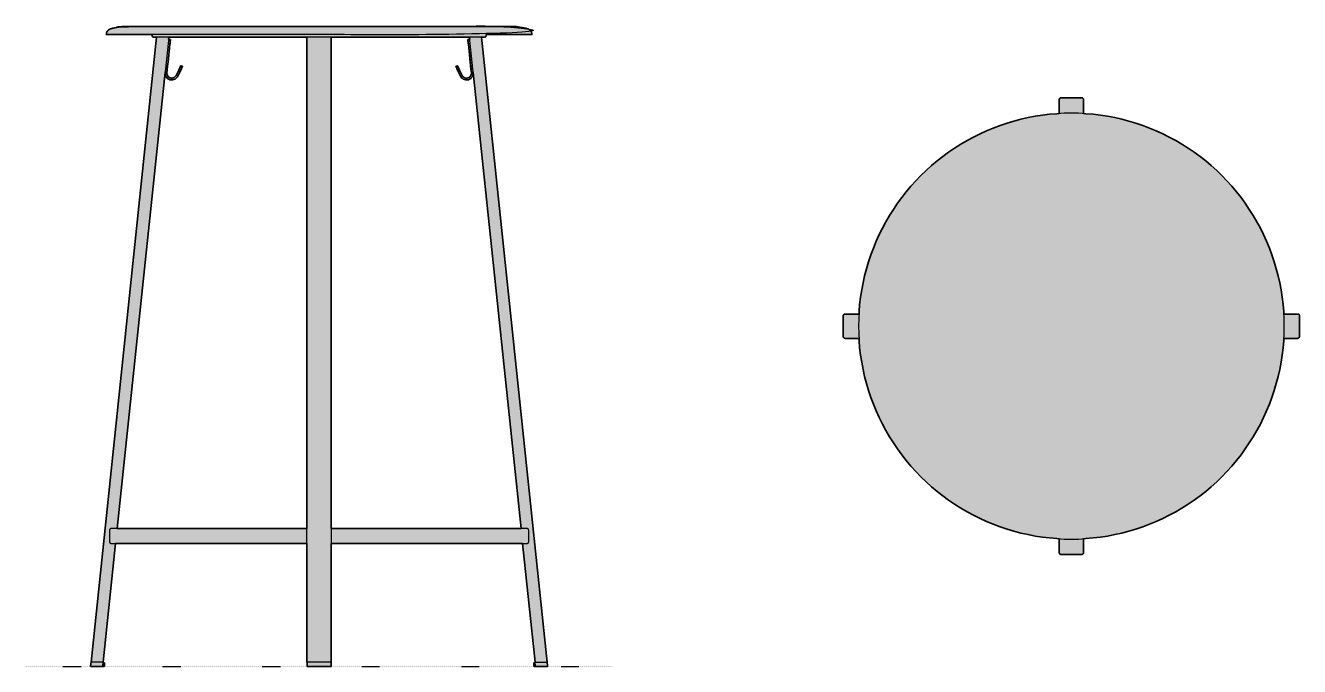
# Model space of a CAD drawing. Header units: millimetres. Extents: x 0 to 2095, y 0 to 1053.
import ezdxf

# ---------------------------------------------------------------- set-up
doc = ezdxf.new("R2010")
doc.units = ezdxf.units.MM
doc.linetypes.add('Dots', pattern=[1, 0, -1])
doc.layers.add('Blocks', color=7, linetype='Continuous')
doc.layers.add('Blocks$Fill', color=7, linetype='Continuous', true_color=0xffffff)
for name, color, linetype, lineweight, true_color in [('Blocks$Inner', 7, 'Continuous', 25, 0x007f00), ('Blocks$Outline', 7, 'Continuous', 35, 0xff3f3f), ('Groud', 7, 'Dots', 25, 0x243775)]:
    doc.layers.add(name, color=color, linetype=linetype, lineweight=lineweight, true_color=true_color)

# ---------------------------------------------------------------- blocks, each defined once
blk = doc.blocks.new('Revolver High Table Top')
at = {"layer": 'Blocks$Fill'}
blk.add_hatch(color=256, dxfattribs=at).paths.add_polyline_path([(579, -406), (594.8, -404.8), (606.6, -403.4), (618.4, -401.6), (630.2, -399.3), (641.8, -396.7), (653.4, -393.7), (664.9, -390.3), (676.2, -386.4), (687.4, -382.3), (698.4, -377.7), (709.3, -372.7), (720, -367.4), (730.5, -361.7), (740.8, -355.7), (750.9, -349.3), (760.8, -342.6), (770.5, -335.5), (779.9, -328.2), (789, -320.5), (797.9, -312.4), (806.5, -304.1), (814.8, -295.5), (822.8, -286.7), (830.5, -277.5), (837.9, -268.1), (844.9, -258.5), (851.6, -248.6), (858, -238.5), (864.1, -228.2), (869.7, -217.7), (875.1, -207), (880, -196.1), (884.6, -185.1), (888.8, -173.9), (892.6, -162.5), (896, -151.1), (899, -139.5), (901.7, -127.9), (903.9, -116.1), (905.7, -104.3), (907.1, -92.4), (908.2, -80.5), (908.4, -76.7), (931.2, -76.7), (931.3, -76.6), (931.4, -76.6), (931.5, -76.6), (931.6, -76.6), (931.7, -76.6), (931.9, -76.6), (932, -76.5), (932.1, -76.5), (932.1, -76.5), (932.2, -76.4), (932.3, -76.4), (932.4, -76.4), (932.5, -76.3), (932.6, -76.3), (932.7, -76.2), (932.8, -76.1), (932.9, -76.1), (933, -76), (933, -76), (933.1, -75.9), (933.2, -75.8), (933.3, -75.7), (933.3, -75.7), (933.4, -75.6), (933.5, -75.5), (933.5, -75.4), (933.6, -75.3), (933.7, -75.3), (933.7, -75.2), (933.8, -75.1), (933.8, -75), (933.9, -74.9), (933.9, -74.8), (933.9, -74.7), (934, -74.6), (934, -74.5), (934, -74.4), (934.1, -74.3), (934.1, -74.2), (934.1, -74.1), (934.1, -74), (934.1, -73.9), (934.1, -73.8), (934.1, -73.7), (934.1, -39.6), (934.1, -39.5), (934.1, -39.4), (934.1, -39.3), (934.1, -39.2), (934.1, -39.1), (934.1, -39), (934, -38.9), (934, -38.8), (934, -38.7), (933.9, -38.6), (933.9, -38.5), (933.9, -38.4), (933.8, -38.3), (933.8, -38.2), (933.7, -38.1), (933.7, -38.1), (933.6, -38), (933.5, -37.9), (933.5, -37.8), (933.4, -37.7), (933.3, -37.6), (933.3, -37.6), (933.2, -37.5), (933.1, -37.4), (933, -37.3), (933, -37.3), (932.9, -37.2), (932.8, -37.2), (932.7, -37.1), (932.6, -37.1), (932.5, -37), (932.4, -37), (932.3, -36.9), (932.2, -36.9), (932.1, -36.8), (932.1, -36.8), (932, -36.8), (931.9, -36.7), (931.7, -36.7), (931.6, -36.7), (931.5, -36.7), (931.4, -36.7), (931.3, -36.7), (931.2, -36.7), (931.1, -36.7), (908.4, -36.7), (907.1, -20.9), (905.7, -9), (903.9, 2.8), (901.7, 14.6), (899, 26.2), (896, 37.8), (892.6, 49.2), (888.8, 60.6), (884.6, 71.7), (880, 82.8), (875.1, 93.7), (869.7, 104.4), (864.1, 114.9), (858, 125.2), (851.6, 135.3), (844.9, 145.2), (837.9, 154.8), (830.5, 164.2), (822.8, 173.4), (814.8, 182.2), (806.5, 190.8), (797.9, 199.1), (789, 207.1), (779.9, 214.8), (770.5, 222.2), (760.8, 229.3), (750.9, 236), (740.8, 242.4), (730.5, 248.4), (720, 254.1), (709.3, 259.4), (698.4, 264.4), (687.4, 268.9), (676.2, 273.1), (664.9, 276.9), (653.4, 280.4), (641.8, 283.4), (630.2, 286), (618.4, 288.3), (606.6, 290.1), (594.8, 291.5), (582.9, 292.5), (579, 292.7), (579, 315.6), (579, 315.7), (579, 315.8), (578.9, 315.9), (578.9, 316), (578.9, 316.1), (578.9, 316.2), (578.9, 316.3), (578.8, 316.4), (578.8, 316.5), (578.8, 316.6), (578.7, 316.7), (578.7, 316.8), (578.6, 316.9), (578.6, 317), (578.5, 317.1), (578.5, 317.2), (578.4, 317.3), (578.3, 317.3), (578.3, 317.4), (578.2, 317.5), (578.1, 317.6), (578.1, 317.6), (578, 317.7), (577.9, 317.8), (577.8, 317.9), (577.8, 317.9), (577.7, 318), (577.6, 318), (577.5, 318.1), (577.4, 318.1), (577.3, 318.2), (577.2, 318.2), (577.1, 318.3), (577, 318.3), (576.9, 318.3), (576.8, 318.4), (576.7, 318.4), (576.6, 318.4), (576.5, 318.4), (576.4, 318.5), (576.3, 318.5), (576.2, 318.5), (576.1, 318.5), (576, 318.5), (541.9, 318.5), (541.8, 318.5), (541.7, 318.5), (541.6, 318.5), (541.5, 318.5), (541.4, 318.4), (541.3, 318.4), (541.2, 318.4), (541.1, 318.4), (541, 318.3), (540.9, 318.3), (540.8, 318.3), (540.7, 318.2), (540.6, 318.2), (540.6, 318.1), (540.5, 318.1), (540.4, 318), (540.3, 318), (540.2, 317.9), (540.1, 317.9), (540, 317.8), (540, 317.7), (539.9, 317.6), (539.8, 317.6), (539.7, 317.5), (539.7, 317.4), (539.6, 317.3), (539.5, 317.3), (539.5, 317.2), (539.4, 317.1), (539.4, 317), (539.3, 316.9), (539.3, 316.8), (539.2, 316.7), (539.2, 316.6), (539.2, 316.5), (539.1, 316.4), (539.1, 316.3), (539.1, 316.2), (539, 316.1), (539, 316), (539, 315.9), (539, 315.8), (539, 315.7), (539, 315.6), (539, 315.5), (539, 292.7), (523.2, 291.5), (511.3, 290.1), (499.5, 288.3), (487.8, 286), (476.1, 283.4), (464.5, 280.4), (453.1, 276.9), (441.8, 273.1), (430.6, 268.9), (419.5, 264.4), (408.7, 259.4), (398, 254.1), (387.4, 248.4), (377.1, 242.4), (367, 236), (357.1, 229.3), (347.5, 222.2), (338.1, 214.8), (329, 207.1), (320.1, 199.1), (311.5, 190.8), (303.2, 182.2), (287.5, 164.2), (280.1, 154.8), (273, 145.2), (266.3, 135.3), (259.9, 125.2), (253.9, 114.9), (248.2, 104.4), (242.9, 93.7), (238, 82.8), (233.4, 71.7), (229.2, 60.6), (225.4, 49.2), (222, 37.8), (218.9, 26.2), (216.3, 14.6), (214.1, 2.8), (212.2, -9), (210.8, -20.9), (209.8, -32.8), (209.6, -36.7), (186.7, -36.7), (186.6, -36.7), (186.5, -36.7), (186.4, -36.7), (186.3, -36.7), (186.2, -36.7), (186.1, -36.7), (186, -36.8), (185.9, -36.8), (185.8, -36.8), (185.7, -36.9), (185.6, -36.9), (185.5, -37), (185.4, -37), (185.3, -37.1), (185.2, -37.1), (185.2, -37.2), (185.1, -37.2), (185, -37.3), (184.9, -37.3), (184.8, -37.4), (184.7, -37.5), (184.7, -37.6), (184.6, -37.6), (184.5, -37.7), (184.5, -37.8), (184.4, -37.9), (184.3, -38), (184.3, -38.1), (184.2, -38.1), (184.2, -38.2), (184.1, -38.3), (184.1, -38.4), (184, -38.5), (184, -38.6), (184, -38.7), (183.9, -38.8), (183.9, -38.9), (183.9, -39), (183.9, -39.1), (183.9, -39.2), (183.8, -39.3), (183.8, -39.4), (183.8, -39.5), (183.8, -39.6), (183.8, -73.7), (183.8, -73.8), (183.8, -73.9), (183.8, -74), (183.9, -74.1), (183.9, -74.2), (183.9, -74.3), (183.9, -74.4), (183.9, -74.5), (184, -74.6), (184, -74.7), (184, -74.8), (184.1, -74.9), (184.1, -75), (184.2, -75.1), (184.2, -75.2), (184.3, -75.3), (184.3, -75.3), (184.4, -75.4), (184.5, -75.5), (184.5, -75.6), (184.6, -75.7), (184.7, -75.7), (184.7, -75.8), (184.8, -75.9), (184.9, -76), (185, -76), (185.1, -76.1), (185.2, -76.1), (185.2, -76.2), (185.3, -76.3), (185.4, -76.3), (185.5, -76.4), (185.6, -76.4), (185.7, -76.4), (185.8, -76.5), (185.9, -76.5), (186, -76.5), (186.1, -76.6), (186.2, -76.6), (186.3, -76.6), (186.4, -76.6), (186.5, -76.6), (186.6, -76.6), (186.7, -76.7), (186.8, -76.7), (209.6, -76.7), (210.8, -92.4), (212.2, -104.3), (214.1, -116.1), (216.3, -127.9), (218.9, -139.5), (222, -151.1), (225.4, -162.5), (229.2, -173.9), (233.4, -185.1), (238, -196.1), (242.9, -207), (248.2, -217.7), (253.9, -228.2), (259.9, -238.5), (266.3, -248.6), (273, -258.5), (280.1, -268.1), (287.5, -277.5), (295.2, -286.7), (303.2, -295.5), (311.5, -304.1), (320.1, -312.4), (329, -320.5), (338.1, -328.2), (347.5, -335.5), (357.1, -342.6), (367, -349.3), (377.1, -355.7), (387.4, -361.7), (398, -367.4), (408.7, -372.7), (419.5, -377.7), (430.6, -382.3), (441.8, -386.4), (453.1, -390.3), (464.5, -393.7), (476.1, -396.7), (487.8, -399.3), (499.5, -401.6), (511.3, -403.4), (523.2, -404.8), (535.1, -405.8), (539, -406), (539, -428.9), (539, -429), (539, -429.1), (539, -429.2), (539, -429.3), (539, -429.4), (539.1, -429.5), (539.1, -429.6), (539.1, -429.7), (539.2, -429.8), (539.2, -429.9), (539.2, -430), (539.3, -430.1), (539.3, -430.2), (539.4, -430.3), (539.4, -430.4), (539.5, -430.5), (539.5, -430.6), (539.6, -430.6), (539.7, -430.7), (539.7, -430.8), (539.8, -430.9), (539.9, -431), (540, -431), (540, -431.1), (540.1, -431.2), (540.2, -431.2), (540.3, -431.3), (540.4, -431.3), (540.5, -431.4), (540.6, -431.4), (540.6, -431.5), (540.7, -431.5), (540.8, -431.6), (540.9, -431.6), (541, -431.7), (541.1, -431.7), (541.2, -431.7), (541.3, -431.7), (541.4, -431.8), (541.5, -431.8), (541.6, -431.8), (541.7, -431.8), (541.8, -431.8), (541.9, -431.8), (576, -431.8), (576.1, -431.8), (576.2, -431.8), (576.3, -431.8), (576.4, -431.8), (576.5, -431.8), (576.6, -431.7), (576.7, -431.7), (576.8, -431.7), (576.9, -431.7), (577, -431.6), (577.1, -431.6), (577.2, -431.5), (577.3, -431.5), (577.4, -431.4), (577.5, -431.4), (577.6, -431.3), (577.7, -431.3), (577.8, -431.2), (577.8, -431.2), (577.9, -431.1), (578, -431), (578.1, -431), (578.1, -430.9), (578.2, -430.8), (578.3, -430.7), (578.3, -430.6), (578.4, -430.6), (578.5, -430.5), (578.5, -430.4), (578.6, -430.3), (578.6, -430.2), (578.7, -430.1), (578.7, -430), (578.8, -429.9), (578.8, -429.8), (578.8, -429.7), (578.9, -429.6), (578.9, -429.5), (578.9, -429.4), (578.9, -429.3), (578.9, -429.2), (579, -429.1), (579, -429), (579, -428.9), (579, -428.8)], flags=0)
at = {"layer": 'Blocks$Inner'}
blk.add_line((186.8, -76.7), (209.6, -76.7), dxfattribs=at)
blk.add_lwpolyline([(303.2, 182.2), (295.2, 173.4), (287.5, 164.2), (280.1, 154.8), (273, 145.2), (266.3, 135.3), (259.9, 125.2), (253.9, 114.9), (248.2, 104.4), (242.9, 93.7), (238, 82.8), (233.4, 71.7), (229.2, 60.6), (225.4, 49.2), (222, 37.8), (218.9, 26.2), (216.3, 14.6), (214.1, 2.8), (212.2, -9), (210.8, -20.9), (209.8, -32.8), (209.2, -44.7), (209, -56.7), (209.2, -68.6), (209.8, -80.5), (210.8, -92.4), (212.2, -104.3), (214.1, -116.1), (216.3, -127.9), (218.9, -139.5), (222, -151.1), (225.4, -162.5), (229.2, -173.9), (233.4, -185.1), (238, -196.1), (242.9, -207), (248.2, -217.7), (253.9, -228.2), (259.9, -238.5), (266.3, -248.6), (273, -258.5), (280.1, -268.1), (287.5, -277.5), (295.2, -286.7), (303.2, -295.5), (311.5, -304.1), (320.1, -312.4), (329, -320.5), (338.1, -328.2), (347.5, -335.5), (357.1, -342.6), (367, -349.3), (377.1, -355.7), (387.4, -361.7), (398, -367.4), (408.7, -372.7), (419.5, -377.7), (430.6, -382.3), (441.8, -386.4), (453.1, -390.3), (464.5, -393.7), (476.1, -396.7), (487.8, -399.3), (499.5, -401.6), (511.3, -403.4), (523.2, -404.8), (535.1, -405.8), (547, -406.5), (559, -406.7), (570.9, -406.5), (582.9, -405.8), (594.8, -404.8), (606.6, -403.4), (618.4, -401.6), (630.2, -399.3), (641.8, -396.7), (653.4, -393.7), (664.9, -390.3), (676.2, -386.4), (687.4, -382.3), (698.4, -377.7), (709.3, -372.7), (720, -367.4), (730.5, -361.7), (740.8, -355.7), (750.9, -349.3), (760.8, -342.6), (770.5, -335.5), (779.9, -328.2), (789, -320.5), (797.9, -312.4), (806.5, -304.1), (814.8, -295.5), (822.8, -286.7), (830.5, -277.5), (837.9, -268.1), (844.9, -258.5), (851.6, -248.6), (858, -238.5), (864.1, -228.2), (869.7, -217.7), (875.1, -207), (880, -196.1), (884.6, -185.1), (888.8, -173.9), (892.6, -162.5), (896, -151.1), (899, -139.5), (901.7, -127.9), (903.9, -116.1), (905.7, -104.3), (907.1, -92.4), (908.2, -80.5), (908.8, -68.6), (909, -56.7), (908.8, -44.7), (908.2, -32.8), (907.1, -20.9), (905.7, -9), (903.9, 2.8), (901.7, 14.6), (899, 26.2), (896, 37.8), (892.6, 49.2), (888.8, 60.6), (884.6, 71.7), (880, 82.8), (875.1, 93.7), (869.7, 104.4), (864.1, 114.9), (858, 125.2), (851.6, 135.3), (844.9, 145.2), (837.9, 154.8), (830.5, 164.2), (822.8, 173.4), (814.8, 182.2), (806.5, 190.8), (797.9, 199.1), (789, 207.1), (779.9, 214.8), (770.5, 222.2), (760.8, 229.3), (750.9, 236), (740.8, 242.4), (730.5, 248.4), (720, 254.1), (709.3, 259.4), (698.4, 264.4), (687.4, 268.9), (676.2, 273.1), (664.9, 276.9), (653.4, 280.4), (641.8, 283.4), (630.2, 286), (618.4, 288.3), (606.6, 290.1), (594.8, 291.5), (582.9, 292.5), (570.9, 293.1), (559, 293.3), (547, 293.1), (535.1, 292.5), (523.2, 291.5), (511.3, 290.1), (499.5, 288.3), (487.8, 286), (476.1, 283.4), (464.5, 280.4), (453.1, 276.9), (441.8, 273.1), (430.6, 268.9), (419.5, 264.4), (408.7, 259.4), (398, 254.1), (387.4, 248.4), (377.1, 242.4), (367, 236), (357.1, 229.3), (347.5, 222.2), (338.1, 214.8), (329, 207.1), (320.1, 199.1), (311.5, 190.8)], close=True, dxfattribs=at)
for points in [[(209.6, -36.7), (186.8, -36.7), (186.7, -36.7), (186.6, -36.7), (186.5, -36.7), (186.4, -36.7), (186.3, -36.7), (186.2, -36.7), (186.1, -36.7), (186, -36.8), (185.9, -36.8), (185.8, -36.8), (185.7, -36.9), (185.6, -36.9), (185.5, -37), (185.4, -37), (185.3, -37.1), (185.2, -37.1), (185.2, -37.2), (185.1, -37.2), (185, -37.3), (184.9, -37.3), (184.8, -37.4), (184.7, -37.5), (184.7, -37.6), (184.6, -37.6), (184.5, -37.7), (184.5, -37.8), (184.4, -37.9), (184.3, -38), (184.3, -38.1), (184.2, -38.1), (184.2, -38.2), (184.1, -38.3), (184.1, -38.4), (184, -38.5), (184, -38.6), (184, -38.7), (183.9, -38.8), (183.9, -38.9), (183.9, -39), (183.9, -39.1), (183.9, -39.2), (183.8, -39.3), (183.8, -39.4), (183.8, -39.5), (183.8, -39.6), (183.8, -39.7), (183.8, -73.6), (183.8, -73.7), (183.8, -73.8), (183.8, -73.9), (183.8, -74), (183.9, -74.1), (183.9, -74.2), (183.9, -74.3), (183.9, -74.4), (183.9, -74.5), (184, -74.6), (184, -74.7), (184, -74.8), (184.1, -74.9), (184.1, -75), (184.2, -75.1), (184.2, -75.2), (184.3, -75.3), (184.3, -75.3), (184.4, -75.4), (184.5, -75.5), (184.5, -75.6), (184.6, -75.7), (184.7, -75.7), (184.7, -75.8), (184.8, -75.9), (184.9, -76), (185, -76), (185.1, -76.1), (185.2, -76.1), (185.2, -76.2), (185.3, -76.3), (185.4, -76.3), (185.5, -76.4), (185.6, -76.4), (185.7, -76.4), (185.8, -76.5), (185.9, -76.5), (186, -76.5), (186.1, -76.6), (186.2, -76.6), (186.3, -76.6), (186.4, -76.6), (186.5, -76.6), (186.6, -76.6), (186.7, -76.7), (186.8, -76.7)], [(908.4, -76.7), (931.1, -76.7), (931.2, -76.7), (931.3, -76.6), (931.4, -76.6), (931.5, -76.6), (931.6, -76.6), (931.7, -76.6), (931.9, -76.6), (932, -76.5), (932.1, -76.5), (932.1, -76.5), (932.2, -76.4), (932.3, -76.4), (932.4, -76.4), (932.5, -76.3), (932.6, -76.3), (932.7, -76.2), (932.8, -76.1), (932.9, -76.1), (933, -76), (933, -76), (933.1, -75.9), (933.2, -75.8), (933.3, -75.7), (933.3, -75.7), (933.4, -75.6), (933.5, -75.5), (933.5, -75.4), (933.6, -75.3), (933.7, -75.3), (933.7, -75.2), (933.8, -75.1), (933.8, -75), (933.9, -74.9), (933.9, -74.8), (933.9, -74.7), (934, -74.6), (934, -74.5), (934, -74.4), (934.1, -74.3), (934.1, -74.2), (934.1, -74.1), (934.1, -74), (934.1, -73.9), (934.1, -73.8), (934.1, -73.7), (934.1, -73.6), (934.1, -39.7), (934.1, -39.6), (934.1, -39.5), (934.1, -39.4), (934.1, -39.3), (934.1, -39.2), (934.1, -39.1), (934.1, -39), (934, -38.9), (934, -38.8), (934, -38.7), (933.9, -38.6), (933.9, -38.5), (933.9, -38.4), (933.8, -38.3), (933.8, -38.2), (933.7, -38.1), (933.7, -38.1), (933.6, -38), (933.5, -37.9), (933.5, -37.8), (933.4, -37.7), (933.3, -37.6), (933.3, -37.6), (933.2, -37.5), (933.1, -37.4), (933, -37.3), (933, -37.3), (932.9, -37.2), (932.8, -37.2), (932.7, -37.1), (932.6, -37.1), (932.5, -37), (932.4, -37), (932.3, -36.9), (932.2, -36.9), (932.1, -36.8), (932.1, -36.8), (932, -36.8), (931.9, -36.7), (931.7, -36.7), (931.6, -36.7), (931.5, -36.7), (931.4, -36.7), (931.3, -36.7), (931.2, -36.7), (931.1, -36.7), (908.3, -36.7)]]:
    blk.add_lwpolyline(points, dxfattribs=at)
for points in [[(539.1, 316.2), (539, 316.1)], [(539, 316.1), (539, 316)], [(539, 316), (539, 315.9)], [(539, 315.9), (539, 315.8)], [(539, 315.8), (539, 315.7)], [(539, 315.7), (539, 315.6)], [(539, 315.6), (539, 315.5)], [(539, 315.5), (539, 292.7)], [(539.2, 316.5), (539.1, 316.4)], [(539.1, 316.4), (539.1, 316.3)], [(539.1, 316.3), (539.1, 316.2)], [(539.3, 316.8), (539.2, 316.7)], [(539.2, 316.7), (539.2, 316.6)], [(539.2, 316.6), (539.2, 316.5)], [(539.4, 317), (539.3, 316.9)], [(539.3, 316.9), (539.3, 316.8)], [(539.5, 317.2), (539.4, 317.1)], [(539.4, 317.1), (539.4, 317)], [(539.6, 317.3), (539.5, 317.3)], [(539.5, 317.3), (539.5, 317.2)], [(539.7, 317.4), (539.6, 317.3)], [(539.8, 317.6), (539.7, 317.5)], [(539.7, 317.5), (539.7, 317.4)], [(539.9, 317.6), (539.8, 317.6)], [(540, 317.7), (539.9, 317.6)], [(540.1, 317.9), (540, 317.8)], [(540, 317.8), (540, 317.7)], [(540.2, 317.9), (540.1, 317.9)], [(540.3, 318), (540.2, 317.9)], [(540.4, 318), (540.3, 318)], [(540.5, 318.1), (540.4, 318)], [(540.6, 318.1), (540.5, 318.1)], [(540.7, 318.2), (540.6, 318.2)], [(540.6, 318.2), (540.6, 318.1)], [(540.8, 318.3), (540.7, 318.2)], [(540.9, 318.3), (540.8, 318.3)], [(541, 318.3), (540.9, 318.3)], [(541.1, 318.4), (541, 318.3)], [(541.2, 318.4), (541.1, 318.4)], [(541.3, 318.4), (541.2, 318.4)], [(541.4, 318.4), (541.3, 318.4)], [(541.5, 318.5), (541.4, 318.4)], [(541.6, 318.5), (541.5, 318.5)], [(541.7, 318.5), (541.6, 318.5)], [(541.8, 318.5), (541.7, 318.5)], [(541.9, 318.5), (541.8, 318.5)], [(542.1, 318.5), (541.9, 318.5)], [(575.9, 318.5), (542.1, 318.5)], [(576, 318.5), (575.9, 318.5)], [(576.1, 318.5), (576, 318.5)], [(576.2, 318.5), (576.1, 318.5)], [(576.3, 318.5), (576.2, 318.5)], [(576.4, 318.5), (576.3, 318.5)], [(576.5, 318.4), (576.4, 318.5)], [(576.6, 318.4), (576.5, 318.4)], [(576.7, 318.4), (576.6, 318.4)], [(576.8, 318.4), (576.7, 318.4)], [(576.9, 318.3), (576.8, 318.4)], [(577, 318.3), (576.9, 318.3)], [(577.1, 318.3), (577, 318.3)], [(577.2, 318.2), (577.1, 318.3)], [(577.3, 318.2), (577.2, 318.2)], [(577.4, 318.1), (577.3, 318.2)], [(577.5, 318.1), (577.4, 318.1)], [(577.6, 318), (577.5, 318.1)], [(577.7, 318), (577.6, 318)], [(577.8, 317.9), (577.7, 318)], [(577.9, 317.8), (577.8, 317.9)], [(577.8, 317.9), (577.8, 317.9)], [(578, 317.7), (577.9, 317.8)], [(578.1, 317.6), (578, 317.7)], [(578.2, 317.5), (578.1, 317.6)], [(578.1, 317.6), (578.1, 317.6)], [(578.3, 317.4), (578.2, 317.5)], [(578.3, 317.3), (578.3, 317.4)], [(578.4, 317.3), (578.3, 317.3)], [(578.5, 317.2), (578.4, 317.3)], [(578.5, 317.1), (578.5, 317.2)], [(578.6, 317), (578.5, 317.1)], [(578.6, 316.9), (578.6, 317)], [(578.7, 316.8), (578.6, 316.9)], [(578.7, 316.7), (578.7, 316.8)], [(578.8, 316.6), (578.7, 316.7)], [(578.8, 316.5), (578.8, 316.6)], [(578.8, 316.4), (578.8, 316.5)], [(578.9, 316.3), (578.8, 316.4)], [(578.9, 316.2), (578.9, 316.3)], [(578.9, 316.1), (578.9, 316.2)], [(578.9, 316), (578.9, 316.1)], [(578.9, 315.9), (578.9, 316)], [(579, 315.8), (578.9, 315.9)], [(579, 315.7), (579, 315.8)], [(579, 315.6), (579, 315.7)], [(579, 315.5), (579, 315.6)], [(579, 292.7), (579, 315.5)], [(539, -406), (539, -428.8)], [(579, -428.8), (579, -406)], [(539, -428.8), (539, -428.9)], [(539, -428.9), (539, -429)], [(539, -429), (539, -429.1)], [(539, -429.1), (539, -429.2)], [(539, -429.2), (539, -429.3)], [(539, -429.3), (539, -429.4)], [(539, -429.4), (539.1, -429.5)], [(539.1, -429.5), (539.1, -429.6)], [(539.1, -429.6), (539.1, -429.7)], [(539.1, -429.7), (539.2, -429.8)], [(539.2, -429.8), (539.2, -429.9)], [(539.2, -429.9), (539.2, -430)], [(539.2, -430), (539.3, -430.1)], [(539.3, -430.1), (539.3, -430.2)], [(539.3, -430.2), (539.4, -430.3)], [(539.4, -430.3), (539.4, -430.4)], [(539.4, -430.4), (539.5, -430.5)], [(539.5, -430.5), (539.5, -430.6)], [(539.5, -430.6), (539.6, -430.6)], [(539.6, -430.6), (539.7, -430.7)], [(539.7, -430.7), (539.7, -430.8)], [(539.7, -430.8), (539.8, -430.9)], [(539.8, -430.9), (539.9, -431)], [(539.9, -431), (540, -431)], [(540, -431), (540, -431.1)], [(540, -431.1), (540.1, -431.2)], [(540.1, -431.2), (540.2, -431.2)], [(540.2, -431.2), (540.3, -431.3)], [(540.3, -431.3), (540.4, -431.3)], [(540.4, -431.3), (540.5, -431.4)], [(540.5, -431.4), (540.6, -431.4)], [(540.6, -431.4), (540.6, -431.5)], [(540.6, -431.5), (540.7, -431.5)], [(540.7, -431.5), (540.8, -431.6)], [(540.8, -431.6), (540.9, -431.6)], [(540.9, -431.6), (541, -431.7)], [(541, -431.7), (541.1, -431.7)], [(541.1, -431.7), (541.2, -431.7)], [(541.2, -431.7), (541.3, -431.7)], [(541.3, -431.7), (541.4, -431.8)], [(541.4, -431.8), (541.5, -431.8)], [(541.5, -431.8), (541.6, -431.8)], [(541.6, -431.8), (541.7, -431.8)], [(541.7, -431.8), (541.8, -431.8)], [(541.8, -431.8), (541.9, -431.8)], [(541.9, -431.8), (542.1, -431.8)], [(542.1, -431.8), (575.9, -431.8)], [(575.9, -431.8), (576, -431.8)], [(576, -431.8), (576.1, -431.8)], [(576.1, -431.8), (576.2, -431.8)], [(576.2, -431.8), (576.3, -431.8)], [(576.3, -431.8), (576.4, -431.8)], [(576.4, -431.8), (576.5, -431.8)], [(576.5, -431.8), (576.6, -431.7)], [(576.6, -431.7), (576.7, -431.7)], [(576.7, -431.7), (576.8, -431.7)], [(576.8, -431.7), (576.9, -431.7)], [(576.9, -431.7), (577, -431.6)], [(577, -431.6), (577.1, -431.6)], [(577.1, -431.6), (577.2, -431.5)], [(577.2, -431.5), (577.3, -431.5)], [(577.3, -431.5), (577.4, -431.4)], [(577.4, -431.4), (577.5, -431.4)], [(577.5, -431.4), (577.6, -431.3)], [(577.6, -431.3), (577.7, -431.3)], [(577.7, -431.3), (577.8, -431.2)], [(577.8, -431.2), (577.9, -431.1)], [(577.8, -431.2), (577.8, -431.2)], [(577.9, -431.1), (578, -431)], [(578, -431), (578.1, -431)], [(578.1, -430.9), (578.2, -430.8)], [(578.1, -431), (578.1, -430.9)], [(578.2, -430.8), (578.3, -430.7)], [(578.3, -430.7), (578.3, -430.6)], [(578.3, -430.6), (578.4, -430.6)], [(578.4, -430.6), (578.5, -430.5)], [(578.5, -430.4), (578.6, -430.3)], [(578.5, -430.5), (578.5, -430.4)], [(578.6, -430.2), (578.7, -430.1)], [(578.6, -430.3), (578.6, -430.2)], [(578.7, -430), (578.8, -429.9)], [(578.7, -430.1), (578.7, -430)], [(578.8, -429.7), (578.9, -429.6)], [(578.8, -429.8), (578.8, -429.7)], [(578.8, -429.9), (578.8, -429.8)], [(578.9, -429.2), (579, -429.1)], [(578.9, -429.3), (578.9, -429.2)], [(578.9, -429.4), (578.9, -429.3)], [(578.9, -429.5), (578.9, -429.4)], [(578.9, -429.6), (578.9, -429.5)], [(579, -428.9), (579, -428.8)], [(579, -429), (579, -428.9)], [(579, -429.1), (579, -429)]]:
    blk.add_open_spline(points, degree=1, dxfattribs=at)
at = {"layer": 'Blocks$Outline'}
for points in [[(579, 292.7), (579, 315.5), (579, 315.6), (579, 315.7), (579, 315.8), (578.9, 315.9), (578.9, 316), (578.9, 316.1), (578.9, 316.2), (578.9, 316.3), (578.8, 316.4), (578.8, 316.5), (578.8, 316.6), (578.7, 316.7), (578.7, 316.8), (578.6, 316.9), (578.6, 317), (578.5, 317.1), (578.5, 317.2), (578.4, 317.3), (578.3, 317.3), (578.3, 317.4), (578.2, 317.5), (578.1, 317.6), (578.1, 317.6), (578, 317.7), (577.9, 317.8), (577.8, 317.9), (577.8, 317.9), (577.7, 318), (577.6, 318), (577.5, 318.1), (577.4, 318.1), (577.3, 318.2), (577.2, 318.2), (577.1, 318.3), (577, 318.3), (576.9, 318.3), (576.8, 318.4), (576.7, 318.4), (576.6, 318.4), (576.5, 318.4), (576.4, 318.5), (576.3, 318.5), (576.2, 318.5), (576.1, 318.5), (576, 318.5), (575.9, 318.5), (542.1, 318.5), (541.9, 318.5), (541.8, 318.5), (541.7, 318.5), (541.6, 318.5), (541.5, 318.5), (541.4, 318.4), (541.3, 318.4), (541.2, 318.4), (541.1, 318.4), (541, 318.3), (540.9, 318.3), (540.8, 318.3), (540.7, 318.2), (540.6, 318.2), (540.6, 318.1), (540.5, 318.1), (540.4, 318), (540.3, 318), (540.2, 317.9), (540.1, 317.9), (540, 317.8), (540, 317.7), (539.9, 317.6), (539.8, 317.6), (539.7, 317.5), (539.7, 317.4), (539.6, 317.3), (539.5, 317.3), (539.5, 317.2), (539.4, 317.1), (539.4, 317), (539.3, 316.9), (539.3, 316.8), (539.2, 316.7), (539.2, 316.6), (539.2, 316.5), (539.1, 316.4), (539.1, 316.3), (539.1, 316.2), (539, 316.1), (539, 316), (539, 315.9), (539, 315.8), (539, 315.7), (539, 315.6), (539, 315.5), (539, 292.7)], [(539, 292.7), (535.1, 292.5), (523.2, 291.5), (511.3, 290.1), (499.5, 288.3), (487.8, 286), (476.1, 283.4), (464.5, 280.4), (453.1, 276.9), (441.8, 273.1), (430.6, 268.9), (419.5, 264.4), (408.7, 259.4), (398, 254.1), (387.4, 248.4), (377.1, 242.4), (367, 236), (357.1, 229.3), (347.5, 222.2), (338.1, 214.8), (329, 207.1), (320.1, 199.1), (311.5, 190.8), (303.2, 182.2)], [(908.4, -36.7), (908.2, -32.8), (907.1, -20.9), (905.7, -9), (903.9, 2.8), (901.7, 14.6), (899, 26.2), (896, 37.8), (892.6, 49.2), (888.8, 60.6), (884.6, 71.7), (880, 82.8), (875.1, 93.7), (869.7, 104.4), (864.1, 114.9), (858, 125.2), (851.6, 135.3), (844.9, 145.2), (837.9, 154.8), (830.5, 164.2), (822.8, 173.4), (814.8, 182.2), (806.5, 190.8), (797.9, 199.1), (789, 207.1), (779.9, 214.8), (770.5, 222.2), (760.8, 229.3), (750.9, 236), (740.8, 242.4), (730.5, 248.4), (720, 254.1), (709.3, 259.4), (698.4, 264.4), (687.4, 268.9), (676.2, 273.1), (664.9, 276.9), (653.4, 280.4), (641.8, 283.4), (630.2, 286), (618.4, 288.3), (606.6, 290.1), (594.8, 291.5), (582.9, 292.5), (579, 292.7)], [(303.2, 182.2), (295.2, 173.4), (287.5, 164.2), (280.1, 154.8), (273, 145.2), (266.3, 135.3), (259.9, 125.2), (253.9, 114.9), (248.2, 104.4), (242.9, 93.7), (238, 82.8), (233.4, 71.7), (229.2, 60.6), (225.4, 49.2), (222, 37.8), (218.9, 26.2), (216.3, 14.6), (214.1, 2.8), (212.2, -9), (210.8, -20.9), (209.8, -32.8), (209.6, -36.7)], [(209.6, -36.7), (186.8, -36.7), (186.7, -36.7), (186.6, -36.7), (186.5, -36.7), (186.4, -36.7), (186.3, -36.7), (186.2, -36.7), (186.1, -36.7), (186, -36.8), (185.9, -36.8), (185.8, -36.8), (185.7, -36.9), (185.6, -36.9), (185.5, -37), (185.4, -37), (185.3, -37.1), (185.2, -37.1), (185.2, -37.2), (185.1, -37.2), (185, -37.3), (184.9, -37.3), (184.8, -37.4), (184.7, -37.5), (184.7, -37.6), (184.6, -37.6), (184.5, -37.7), (184.5, -37.8), (184.4, -37.9), (184.3, -38), (184.3, -38.1), (184.2, -38.1), (184.2, -38.2), (184.1, -38.3), (184.1, -38.4), (184, -38.5), (184, -38.6), (184, -38.7), (183.9, -38.8), (183.9, -38.9), (183.9, -39), (183.9, -39.1), (183.9, -39.2), (183.8, -39.3), (183.8, -39.4), (183.8, -39.5), (183.8, -39.6), (183.8, -39.7), (183.8, -73.6), (183.8, -73.7), (183.8, -73.8), (183.8, -73.9), (183.8, -74), (183.9, -74.1), (183.9, -74.2), (183.9, -74.3), (183.9, -74.4), (183.9, -74.5), (184, -74.6), (184, -74.7), (184, -74.8), (184.1, -74.9), (184.1, -75), (184.2, -75.1), (184.2, -75.2), (184.3, -75.3), (184.3, -75.3), (184.4, -75.4), (184.5, -75.5), (184.5, -75.6), (184.6, -75.7), (184.7, -75.7), (184.7, -75.8), (184.8, -75.9), (184.9, -76), (185, -76), (185.1, -76.1), (185.2, -76.1), (185.2, -76.2), (185.3, -76.3), (185.4, -76.3), (185.5, -76.4), (185.6, -76.4), (185.7, -76.4), (185.8, -76.5), (185.9, -76.5), (186, -76.5), (186.1, -76.6), (186.2, -76.6), (186.3, -76.6), (186.4, -76.6), (186.5, -76.6), (186.6, -76.6), (186.7, -76.7), (186.8, -76.7), (209.6, -76.7)], [(908.4, -76.7), (931.1, -76.7), (931.2, -76.7), (931.3, -76.6), (931.4, -76.6), (931.5, -76.6), (931.6, -76.6), (931.7, -76.6), (931.9, -76.6), (932, -76.5), (932.1, -76.5), (932.1, -76.5), (932.2, -76.4), (932.3, -76.4), (932.4, -76.4), (932.5, -76.3), (932.6, -76.3), (932.7, -76.2), (932.8, -76.1), (932.9, -76.1), (933, -76), (933, -76), (933.1, -75.9), (933.2, -75.8), (933.3, -75.7), (933.3, -75.7), (933.4, -75.6), (933.5, -75.5), (933.5, -75.4), (933.6, -75.3), (933.7, -75.3), (933.7, -75.2), (933.8, -75.1), (933.8, -75), (933.9, -74.9), (933.9, -74.8), (933.9, -74.7), (934, -74.6), (934, -74.5), (934, -74.4), (934.1, -74.3), (934.1, -74.2), (934.1, -74.1), (934.1, -74), (934.1, -73.9), (934.1, -73.8), (934.1, -73.7), (934.1, -73.6), (934.1, -39.7), (934.1, -39.6), (934.1, -39.5), (934.1, -39.4), (934.1, -39.3), (934.1, -39.2), (934.1, -39.1), (934.1, -39), (934, -38.9), (934, -38.8), (934, -38.7), (933.9, -38.6), (933.9, -38.5), (933.9, -38.4), (933.8, -38.3), (933.8, -38.2), (933.7, -38.1), (933.7, -38.1), (933.6, -38), (933.5, -37.9), (933.5, -37.8), (933.4, -37.7), (933.3, -37.6), (933.3, -37.6), (933.2, -37.5), (933.1, -37.4), (933, -37.3), (933, -37.3), (932.9, -37.2), (932.8, -37.2), (932.7, -37.1), (932.6, -37.1), (932.5, -37), (932.4, -37), (932.3, -36.9), (932.2, -36.9), (932.1, -36.8), (932.1, -36.8), (932, -36.8), (931.9, -36.7), (931.7, -36.7), (931.6, -36.7), (931.5, -36.7), (931.4, -36.7), (931.3, -36.7), (931.2, -36.7), (931.1, -36.7), (908.4, -36.7)], [(209.6, -76.7), (209.8, -80.5), (210.8, -92.4), (212.2, -104.3), (214.1, -116.1), (216.3, -127.9), (218.9, -139.5), (222, -151.1), (225.4, -162.5), (229.2, -173.9), (233.4, -185.1), (238, -196.1), (242.9, -207), (248.2, -217.7), (253.9, -228.2), (259.9, -238.5), (266.3, -248.6), (273, -258.5), (280.1, -268.1), (287.5, -277.5), (295.2, -286.7), (303.2, -295.5), (311.5, -304.1), (320.1, -312.4), (329, -320.5), (338.1, -328.2), (347.5, -335.5), (357.1, -342.6), (367, -349.3), (377.1, -355.7), (387.4, -361.7), (398, -367.4), (408.7, -372.7), (419.5, -377.7), (430.6, -382.3), (441.8, -386.4), (453.1, -390.3), (464.5, -393.7), (476.1, -396.7), (487.8, -399.3), (499.5, -401.6), (511.3, -403.4), (523.2, -404.8), (535.1, -405.8), (539, -406)], [(579, -406), (582.9, -405.8), (594.8, -404.8), (606.6, -403.4), (618.4, -401.6), (630.2, -399.3), (641.8, -396.7), (653.4, -393.7), (664.9, -390.3), (676.2, -386.4), (687.4, -382.3), (698.4, -377.7), (709.3, -372.7), (720, -367.4), (730.5, -361.7), (740.8, -355.7), (750.9, -349.3), (760.8, -342.6), (770.5, -335.5), (779.9, -328.2), (789, -320.5), (797.9, -312.4), (806.5, -304.1), (814.8, -295.5), (822.8, -286.7), (830.5, -277.5), (837.9, -268.1), (844.9, -258.5), (851.6, -248.6), (858, -238.5), (864.1, -228.2), (869.7, -217.7), (875.1, -207), (880, -196.1), (884.6, -185.1), (888.8, -173.9), (892.6, -162.5), (896, -151.1), (899, -139.5), (901.7, -127.9), (903.9, -116.1), (905.7, -104.3), (907.1, -92.4), (908.2, -80.5), (908.4, -76.7)], [(539, -406), (539, -428.8), (539, -428.9), (539, -429), (539, -429.1), (539, -429.2), (539, -429.3), (539, -429.4), (539.1, -429.5), (539.1, -429.6), (539.1, -429.7), (539.2, -429.8), (539.2, -429.9), (539.2, -430), (539.3, -430.1), (539.3, -430.2), (539.4, -430.3), (539.4, -430.4), (539.5, -430.5), (539.5, -430.6), (539.6, -430.6), (539.7, -430.7), (539.7, -430.8), (539.8, -430.9), (539.9, -431), (540, -431), (540, -431.1), (540.1, -431.2), (540.2, -431.2), (540.3, -431.3), (540.4, -431.3), (540.5, -431.4), (540.6, -431.4), (540.6, -431.5), (540.7, -431.5), (540.8, -431.6), (540.9, -431.6), (541, -431.7), (541.1, -431.7), (541.2, -431.7), (541.3, -431.7), (541.4, -431.8), (541.5, -431.8), (541.6, -431.8), (541.7, -431.8), (541.8, -431.8), (541.9, -431.8), (542.1, -431.8), (575.9, -431.8), (576, -431.8), (576.1, -431.8), (576.2, -431.8), (576.3, -431.8), (576.4, -431.8), (576.5, -431.8), (576.6, -431.7), (576.7, -431.7), (576.8, -431.7), (576.9, -431.7), (577, -431.6), (577.1, -431.6), (577.2, -431.5), (577.3, -431.5), (577.4, -431.4), (577.5, -431.4), (577.6, -431.3), (577.7, -431.3), (577.8, -431.2), (577.8, -431.2), (577.9, -431.1), (578, -431), (578.1, -431), (578.1, -430.9), (578.2, -430.8), (578.3, -430.7), (578.3, -430.6), (578.4, -430.6), (578.5, -430.5), (578.5, -430.4), (578.6, -430.3), (578.6, -430.2), (578.7, -430.1), (578.7, -430), (578.8, -429.9), (578.8, -429.8), (578.8, -429.7), (578.9, -429.6), (578.9, -429.5), (578.9, -429.4), (578.9, -429.3), (578.9, -429.2), (579, -429.1), (579, -429), (579, -428.9), (579, -428.8), (579, -406)]]:
    blk.add_lwpolyline(points, dxfattribs=at)
blk = doc.blocks.new('Revolver High Table Side')
at = {"layer": 'Blocks$Fill'}
h = blk.add_hatch(color=256, dxfattribs=at)
h.paths.add_polyline_path([(757.4, 1038.5), (832.9, 1038.5), (832.9, 1038.8), (832.9, 1039.2), (832.9, 1039.5), (832.8, 1039.9), (832.8, 1040.2), (832.7, 1040.5), (832.6, 1040.9), (832.5, 1041.2), (832.4, 1041.5), (832.3, 1041.9), (832.2, 1042.2), (832, 1042.5), (831.9, 1042.8), (831.7, 1043.2), (831.6, 1043.5), (831.4, 1043.8), (831.2, 1044), (831, 1044.3), (830.8, 1044.6), (830.6, 1044.9), (830.3, 1045.1), (830.1, 1045.4), (829.9, 1045.6), (829.6, 1045.9), (829.3, 1046.1), (829.1, 1046.3), (828.8, 1046.5), (828.5, 1046.7), (828.2, 1046.9), (827.9, 1047.1), (827.6, 1047.3), (827.3, 1047.4), (827, 1047.6), (826.7, 1047.7), (826.3, 1047.9), (826, 1048), (825.7, 1048.1), (822.7, 1048.9), (819.6, 1049.6), (816.6, 1050.2), (813.5, 1050.8), (810.4, 1051.2), (807.3, 1051.6), (804.2, 1051.8), (801, 1052), (797.9, 1052), (164.8, 1052), (161.7, 1051.8), (158.5, 1051.6), (155.4, 1051.2), (152.3, 1050.8), (149.2, 1050.2), (146.2, 1049.6), (143.1, 1048.9), (140.1, 1048.1), (139.8, 1048), (139.5, 1047.9), (139.1, 1047.7), (138.8, 1047.6), (138.5, 1047.4), (138.2, 1047.3), (137.9, 1047.1), (137.6, 1046.9), (137.3, 1046.7), (137, 1046.5), (136.7, 1046.3), (136.5, 1046.1), (136.2, 1045.9), (135.9, 1045.6), (135.7, 1045.4), (135.5, 1045.1), (135.2, 1044.9), (135, 1044.6), (134.8, 1044.3), (134.6, 1044), (134.4, 1043.8), (134.2, 1043.5), (134.1, 1043.2), (133.9, 1042.8), (133.8, 1042.5), (133.6, 1042.2), (133.5, 1041.9), (133.4, 1041.5), (133.3, 1041.2), (133.2, 1040.9), (133.1, 1040.5), (133.1, 1040.2), (133, 1039.9), (133, 1039.5), (132.9, 1039.2), (132.9, 1038.8), (132.9, 1038.5), (208.4, 1038.5), (208.4, 1036.4), (208.4, 1036.4), (208.4, 1036.3), (208.4, 1036.2), (208.4, 1036.2), (208.5, 1036.1), (208.5, 1036), (208.5, 1036), (208.5, 1035.9), (208.5, 1035.8), (208.6, 1035.8), (208.6, 1035.7), (208.6, 1035.6), (208.6, 1035.6), (208.7, 1035.5), (208.7, 1035.5), (208.7, 1035.4), (208.8, 1035.3), (208.8, 1035.3), (208.9, 1035.2), (208.9, 1035.2), (209, 1035.1), (209, 1035.1), (209.1, 1035), (209.1, 1035), (209.2, 1035), (209.2, 1034.9), (209.3, 1034.9), (209.3, 1034.8), (209.4, 1034.8), (209.4, 1034.8), (209.5, 1034.7), (209.6, 1034.7), (209.6, 1034.7), (209.7, 1034.6), (209.7, 1034.6), (209.8, 1034.6), (209.9, 1034.6), (209.9, 1034.6), (210, 1034.5), (210.1, 1034.5), (210.1, 1034.5), (210.2, 1034.5), (210.3, 1034.5), (210.4, 1034.5), (210.4, 1034.5), (215.7, 1034.5), (107.8, 7), (107.1, 1.1), (107.1, 1), (107.1, 1), (107.1, 1), (107.1, 0.9), (107.1, 0.9), (107.1, 0.9), (107.1, 0.8), (107.1, 0.8), (107.2, 0.8), (107.2, 0.7), (107.2, 0.7), (107.2, 0.7), (107.2, 0.6), (107.2, 0.6), (107.2, 0.6), (107.2, 0.5), (107.3, 0.5), (107.3, 0.5), (107.3, 0.5), (107.3, 0.4), (107.3, 0.4), (107.4, 0.4), (107.4, 0.3), (107.4, 0.3), (107.4, 0.3), (107.4, 0.3), (107.5, 0.2), (107.5, 0.2), (107.5, 0.2), (107.6, 0.2), (107.6, 0.2), (107.6, 0.1), (107.6, 0.1), (107.7, 0.1), (107.7, 0.1), (107.7, 0.1), (107.8, 0.1), (107.8, 0.1), (107.8, 0), (107.9, 0), (107.9, 0), (107.9, 0), (108, 0), (108, 0), (108, 0), (108.1, 0), (108.1, 0), (108.1, 0), (108.1, 0), (126.1, 0), (126.2, 0), (126.2, 0), (126.2, 0), (126.3, 0), (126.3, 0), (126.3, 0), (126.4, 0), (126.4, 0), (126.4, 0.1), (126.5, 0.1), (126.5, 0.1), (126.5, 0.1), (126.6, 0.1), (126.6, 0.1), (126.6, 0.1), (126.7, 0.2), (126.7, 0.2), (126.7, 0.2), (126.7, 0.2), (126.8, 0.2), (126.8, 0.3), (126.8, 0.3), (126.8, 0.3), (126.9, 0.3), (126.9, 0.4), (126.9, 0.4), (126.9, 0.4), (126.9, 0.4), (127, 0.5), (127, 0.5), (127, 0.5), (127, 0.6), (127, 0.6), (127, 0.6), (127.1, 0.7), (127.1, 0.7), (127.1, 0.6), (127.1, 0.6), (127.1, 0.6), (127.1, 0.6), (127.1, 0.6), (127.1, 0.6), (127.1, 0.5), (127.1, 0.5), (127.1, 0.5), (127.1, 0.5), (127.1, 0.5), (127.1, 0.5), (127.1, 0.4), (127.1, 0.4), (127.1, 0.4), (127.1, 0.4), (127.1, 0.4), (127.1, 0.4), (127.1, 0.3), (127.1, 0.3), (127.1, 0.3), (127.1, 0.3), (127, 0.3), (127, 0.3), (127, 0.3), (127, 0.2), (127, 0.2), (127, 0.2), (127, 0.2), (127, 0.2), (127, 0.2), (127, 0.2), (127, 0.1), (126.9, 0.1), (126.9, 0.1), (127.2, 0.1), (127.3, 0.2), (127.4, 0.2), (127.4, 0.2), (127.5, 0.3), (127.5, 0.3), (127.6, 0.4), (127.6, 0.5), (127.7, 0.5), (127.7, 0.6), (127.8, 0.6), (127.9, 0.8), (127.9, 0.8), (127.9, 0.8), (127.9, 0.8), (127.9, 0.8), (127.9, 0.8), (127.9, 0.8), (127.9, 0.8), (127.9, 0.8), (127.9, 0.8), (127.9, 0.8), (127.9, 0.8), (127.9, 0.8), (127.9, 0.8), (127.9, 0.8), (127.9, 0.8), (127.9, 0.8), (127.9, 0.8), (127.9, 0.8), (127.9, 0.8), (127.9, 0.8), (127.9, 0.8), (127.9, 0.8), (127.9, 0.8), (127.9, 0.8), (127.9, 0.8), (127.9, 0.8), (127.9, 0.8), (128, 0.8), (128, 0.8), (128, 0.8), (128, 0.8), (128, 0.8), (128, 0.8), (128, 0.8), (128, 0.8), (128, 0.8), (128, 0.8), (128, 0.8), (128, 0.8), (128, 0.8), (128, 0.8), (128, 0.8), (128, 0.8), (128, 0.8), (128, 0.8), (128, 0.8), (128, 0.8), (128, 0.8), (128, 0.8), (128, 0.8), (128, 0.8), (128, 0.8), (128, 0.8), (128, 0.8), (128, 0.8), (128, 0.8), (128, 0.8), (128, 0.8), (128, 0.8), (128, 0.8), (128, 0.8), (128, 0.8), (128, 0.8), (128, 0.8), (128, 0.8), (128, 0.8), (128, 0.8), (128, 0.8), (128, 0.8), (128, 0.8), (128, 0.8), (128, 0.8), (128, 0.8), (128, 0.8), (128, 0.8), (128, 0.8), (128, 0.8), (128, 0.8), (128, 0.8), (128, 0.8), (128, 0.8), (128, 0.8), (128, 0.8), (128, 0.8), (128, 0.8), (128, 0.8), (128, 0.8), (128, 0.8), (128, 0.8), (128, 0.8), (128, 0.7), (128, 0.7), (128, 0.7), (128, 0.7), (128, 0.7), (128, 0.7), (128, 0.7), (128, 0.7), (128, 0.6), (128, 0.6), (128.1, 0.6), (128.1, 0.6), (128.1, 0.5), (128.1, 0.5), (128.1, 0.5), (128, 0.5), (128, 0.5), (128, 0.5), (128, 0.5), (128, 0.4), (128, 0.4), (128, 0.4), (128, 0.4), (128, 0.4), (128, 0.4), (128, 0.4), (128, 0.4), (128, 0.4), (128, 0.4), (128, 0.4), (128, 0.3), (128, 0.3), (128, 0.3), (128, 0.3), (128, 0.3), (128, 0.3), (128, 0.3), (128, 0.3), (128, 0.3), (128, 0.3), (128, 0.2), (128, 0.2), (128, 0.2), (127.9, 0.2), (127.9, 0.2), (127.9, 0.2), (127.9, 0.2), (127.9, 0.2), (127.9, 0.2), (127.9, 0.2), (127.9, 0.2), (127.9, 0.1), (127.9, 0.1), (127.8, 0.1), (127.8, 0.1), (128.1, 0.1), (128.2, 0.2), (128.2, 0.2), (128.2, 0.2), (128.2, 0.2), (128.3, 0.2), (128.3, 0.3), (128.3, 0.3), (128.4, 0.3), (128.4, 0.4), (128.4, 0.4), (128.4, 0.4), (128.5, 0.4), (128.5, 0.5), (128.5, 0.5), (128.5, 0.5), (128.6, 0.6), (128.6, 0.6), (128.6, 0.6), (128.7, 0.7), (128.7, 0.8), (128.7, 0.8), (128.7, 0.8), (128.7, 0.8), (128.8, 0.8), (128.8, 0.8), (128.8, 0.8), (128.8, 0.8), (128.8, 0.8), (128.8, 0.8), (128.8, 0.8), (128.8, 0.8), (128.8, 0.8), (128.8, 0.8), (128.8, 0.8), (128.8, 0.8), (128.8, 0.8), (128.8, 0.8), (128.8, 0.8), (128.8, 0.8), (128.8, 0.8), (128.8, 0.8), (128.8, 0.8), (128.8, 0.8), (128.8, 0.8), (128.8, 0.8), (128.8, 0.8), (128.8, 0.8), (128.8, 0.8), (128.8, 0.8), (128.8, 0.8), (128.8, 0.8), (128.8, 0.8), (128.8, 0.8), (128.8, 0.8), (128.8, 0.8), (128.8, 0.8), (128.8, 0.8), (128.8, 0.8), (128.8, 0.8), (128.8, 0.8), (128.8, 0.8), (128.8, 0.8), (128.8, 0.8), (128.8, 0.8), (128.8, 0.8), (128.8, 0.8), (128.8, 0.8), (128.8, 0.8), (128.8, 0.8), (128.8, 0.8), (128.8, 0.8), (128.8, 0.8), (128.8, 0.8), (128.8, 0.8), (128.8, 0.8), (128.8, 0.8), (128.8, 0.8), (128.8, 0.8), (128.8, 0.8), (128.8, 0.8), (128.8, 0.8), (128.8, 0.8), (128.8, 0.8), (128.8, 0.8), (128.8, 0.8), (128.8, 0.8), (128.8, 0.8), (128.8, 0.8), (128.8, 0.8), (128.8, 0.8), (128.8, 0.8), (128.8, 0.8), (128.8, 0.8), (128.8, 0.8), (128.8, 0.8), (128.8, 0.8), (128.8, 0.8), (128.8, 0.8), (128.8, 0.8), (128.8, 0.8), (128.8, 0.8), (128.8, 0.8), (128.8, 0.8), (128.8, 0.8), (128.8, 0.8), (128.8, 0.8), (128.8, 0.8), (128.8, 0.8), (128.8, 0.8), (128.8, 0.8), (128.8, 0.8), (128.8, 0.8), (128.8, 0.7), (128.8, 0.7), (128.8, 0.7), (128.8, 0.7), (128.8, 0.7), (128.8, 0.7), (128.8, 0.7), (128.8, 0.7), (128.8, 0.7), (128.8, 0.6), (128.8, 0.6), (128.8, 0.6), (128.8, 0.6), (128.8, 0.5), (128.8, 0.5), (128.8, 0.5), (128.8, 0.5), (128.8, 0.5), (128.8, 0.4), (128.8, 0.4), (128.8, 0.4), (128.8, 0.4), (128.8, 0.4), (128.8, 0.3), (128.8, 0.3), (128.7, 0.3), (128.7, 0.3), (128.7, 0.3), (128.7, 0.3), (128.7, 0.3), (128.7, 0.3), (128.7, 0.3), (128.7, 0.2), (128.7, 0.2), (128.7, 0.2), (128.7, 0.2), (128.7, 0.2), (128.6, 0.2), (128.6, 0.2), (128.6, 0.2), (128.6, 0.2), (128.6, 0.2), (128.6, 0.2), (128.6, 0.1), (128.6, 0.1), (128.6, 0.1), (128.5, 0.1), (128.7, 0.1), (128.8, 0.2), (128.9, 0.2), (128.9, 0.3), (129, 0.3), (129, 0.3), (129, 0.4), (129.1, 0.4), (129.1, 0.5), (129.2, 0.5), (129.2, 0.6), (129.2, 0.6), (129.3, 0.6), (129.3, 0.7), (129.3, 0.7), (129.4, 0.8), (129.4, 0.8), (129.4, 0.8), (129.4, 0.8), (129.4, 0.8), (129.4, 0.8), (129.4, 0.7), (129.4, 0.7), (129.4, 0.7), (129.4, 0.7), (129.4, 0.6), (129.4, 0.6), (129.4, 0.6), (129.4, 0.6), (129.4, 0.5), (129.4, 0.5), (129.4, 0.5), (129.4, 0.5), (129.3, 0.5), (129.3, 0.4), (129.3, 0.4), (129.3, 0.4), (129.3, 0.4), (129.3, 0.4), (129.3, 0.3), (129.3, 0.3), (129.3, 0.3), (129.2, 0.3), (129.2, 0.3), (129.2, 0.2), (129.2, 0.2), (129.2, 0.2), (129.2, 0.2), (129.1, 0.2), (129.1, 0.2), (129.1, 0.2), (129.1, 0.1), (129.1, 0.1), (129, 0.1), (129.2, 0.1), (129.2, 0.2), (129.3, 0.2), (129.3, 0.2), (129.3, 0.3), (129.4, 0.3), (129.4, 0.3), (129.4, 0.3), (129.5, 0.4), (129.5, 0.4), (129.5, 0.4), (129.6, 0.5), (129.6, 0.5), (129.6, 0.6), (129.6, 0.6), (129.7, 0.6), (129.7, 0.7), (129.7, 0.7), (129.7, 0.8), (129.7, 0.8), (129.7, 0.8), (129.7, 0.8), (129.7, 0.8), (129.7, 0.8), (129.7, 0.7), (129.7, 0.7), (129.7, 0.7), (129.7, 0.7), (129.7, 0.6), (129.7, 0.6), (129.7, 0.6), (129.7, 0.5), (129.7, 0.5), (129.7, 0.5), (129.7, 0.5), (129.6, 0.4), (129.6, 0.4), (129.6, 0.4), (129.6, 0.4), (129.6, 0.4), (129.6, 0.3), (129.6, 0.3), (129.5, 0.3), (129.5, 0.3), (129.5, 0.2), (129.5, 0.2), (129.5, 0.2), (129.4, 0.2), (129.4, 0.2), (129.4, 0.2), (129.4, 0.1), (129.3, 0.1), (129.3, 0.1), (129.4, 0.1), (129.4, 0.2), (129.4, 0.2), (129.5, 0.2), (129.5, 0.2), (129.5, 0.2), (129.6, 0.3), (129.6, 0.3), (129.6, 0.3), (129.6, 0.3), (129.7, 0.4), (129.7, 0.4), (129.7, 0.4), (129.7, 0.5), (129.7, 0.5), (129.8, 0.5), (129.8, 0.5), (129.8, 0.6), (129.8, 0.6), (129.8, 0.6), (129.8, 0.7), (129.8, 0.7), (129.8, 0.7), (129.9, 0.8), (129.9, 0.8), (129.9, 0.8), (129.9, 6), (129.7, 6), (128.1, 6), (127.6, 6), (127.8, 7), (127.8, 7), (148.2, 202), (241.3, 202), (462.9, 202), (462.9, 7), (463, 7), (463, 1), (463, 0.9), (463, 0.9), (463, 0.9), (463, 0.8), (463, 0.8), (463, 0.8), (463, 0.7), (463, 0.7), (463, 0.7), (463.1, 0.6), (463.1, 0.6), (463.1, 0.6), (463.1, 0.5), (463.1, 0.5), (463.1, 0.5), (463.1, 0.5), (463.1, 0.5), (463.1, 0.5), (463.1, 0.4), (463.2, 0.4), (463.2, 0.4), (463.2, 0.4), (463.2, 0.3), (463.3, 0.3), (463.3, 0.3), (463.3, 0.3), (463.3, 0.2), (463.4, 0.2), (463.4, 0.2), (463.4, 0.2), (463.5, 0.2), (463.5, 0.1), (463.5, 0.1), (463.6, 0.1), (463.6, 0.1), (463.6, 0.1), (463.7, 0), (463.7, 0), (463.7, 0), (463.8, 0), (463.8, 0), (463.8, 0), (463.9, 0), (463.9, 0), (463.9, 0), (464, 0), (501.9, 0), (501.9, 0), (501.9, 0), (502, 0), (502, 0), (502, 0), (502.1, 0), (502.1, 0), (502.1, 0), (502.2, 0.1), (502.2, 0.1), (502.2, 0.1), (502.3, 0.1), (502.3, 0.1), (502.3, 0.1), (502.4, 0.2), (502.4, 0.2), (502.4, 0.2), (502.4, 0.2), (502.5, 0.2), (502.5, 0.3), (502.5, 0.3), (502.5, 0.3), (502.6, 0.3), (502.6, 0.4), (502.6, 0.4), (502.6, 0.4), (502.6, 0.4), (502.7, 0.4), (502.7, 0.4), (502.7, 0.5), (502.7, 0.5), (502.7, 0.5), (502.7, 0.5), (502.7, 0.5), (502.7, 0.6), (502.8, 0.6), (502.8, 0.7), (502.8, 0.7), (502.8, 0.7), (502.8, 0.8), (502.8, 0.8), (502.8, 0.8), (502.8, 0.9), (502.8, 0.9), (502.8, 0.9), (502.8, 1), (502.8, 1), (502.8, 7), (502.9, 7), (502.9, 202), (724.5, 202), (817.6, 202), (838.1, 7), (838.1, 7), (838.2, 6), (837.8, 6), (837.8, 6), (837.7, 6), (835.9, 6), (835.9, 0.8), (835.9, 0.8), (836, 0.8), (836, 0.7), (836, 0.7), (836, 0.7), (836, 0.6), (836, 0.6), (836, 0.6), (836, 0.5), (836.1, 0.5), (836.1, 0.5), (836.1, 0.5), (836.1, 0.4), (836.1, 0.4), (836.2, 0.4), (836.2, 0.3), (836.2, 0.3), (836.2, 0.3), (836.3, 0.3), (836.3, 0.2), (836.3, 0.2), (836.3, 0.2), (836.4, 0.2), (836.4, 0.2), (836.4, 0.1), (836.5, 0.1), (836.5, 0.1), (836.5, 0.1), (836.4, 0.1), (836.4, 0.2), (836.4, 0.2), (836.4, 0.2), (836.4, 0.2), (836.3, 0.2), (836.3, 0.2), (836.3, 0.3), (836.3, 0.3), (836.3, 0.3), (836.2, 0.3), (836.2, 0.4), (836.2, 0.4), (836.2, 0.4), (836.2, 0.4), (836.2, 0.4), (836.2, 0.5), (836.1, 0.5), (836.1, 0.5), (836.1, 0.5), (836.1, 0.6), (836.1, 0.6), (836.1, 0.6), (836.1, 0.7), (836.1, 0.7), (836.1, 0.7), (836.1, 0.7), (836.1, 0.8), (836.1, 0.8), (836.1, 0.8), (836.1, 0.8), (836.1, 0.8), (836.1, 0.8), (836.1, 0.7), (836.1, 0.7), (836.2, 0.6), (836.2, 0.6), (836.2, 0.6), (836.2, 0.5), (836.3, 0.5), (836.3, 0.4), (836.3, 0.4), (836.3, 0.4), (836.4, 0.3), (836.4, 0.3), (836.4, 0.3), (836.5, 0.3), (836.5, 0.2), (836.5, 0.2), (836.6, 0.2), (836.6, 0.1), (836.7, 0.1), (836.8, 0.1), (836.7, 0.1), (836.7, 0.1), (836.7, 0.2), (836.7, 0.2), (836.7, 0.2), (836.7, 0.2), (836.6, 0.2), (836.6, 0.2), (836.6, 0.2), (836.6, 0.3), (836.6, 0.3), (836.6, 0.3), (836.5, 0.3), (836.5, 0.3), (836.5, 0.4), (836.5, 0.4), (836.5, 0.4), (836.5, 0.4), (836.5, 0.4), (836.5, 0.5), (836.5, 0.5), (836.4, 0.5), (836.4, 0.5), (836.4, 0.5), (836.4, 0.6), (836.4, 0.6), (836.4, 0.6), (836.4, 0.6), (836.4, 0.7), (836.4, 0.7), (836.4, 0.7), (836.4, 0.7), (836.4, 0.8), (836.4, 0.8), (836.4, 0.8), (836.4, 0.8), (836.4, 0.8), (836.5, 0.8), (836.5, 0.7), (836.5, 0.7), (836.5, 0.6), (836.6, 0.6), (836.6, 0.6), (836.6, 0.5), (836.7, 0.5), (836.7, 0.4), (836.8, 0.4), (836.8, 0.3), (836.8, 0.3), (836.9, 0.3), (836.9, 0.2), (837, 0.2), (837, 0.2), (837.1, 0.1), (837.3, 0.1), (837.3, 0.1), (837.2, 0.1), (837.2, 0.1), (837.2, 0.2), (837.2, 0.2), (837.2, 0.2), (837.2, 0.2), (837.2, 0.2), (837.2, 0.2), (837.2, 0.2), (837.1, 0.2), (837.1, 0.2), (837.1, 0.2), (837.1, 0.2), (837.1, 0.3), (837.1, 0.3), (837.1, 0.3), (837.1, 0.3), (837.1, 0.3), (837.1, 0.3), (837.1, 0.3), (837.1, 0.3), (837, 0.4), (837, 0.4), (837, 0.4), (837, 0.4), (837, 0.4), (837, 0.4), (837, 0.5), (837, 0.5), (837, 0.5), (837, 0.5), (837, 0.5), (837, 0.6), (837, 0.6), (837, 0.6), (837, 0.6), (837, 0.6), (837, 0.7), (837, 0.7), (837, 0.7), (837, 0.7), (837, 0.7), (837, 0.7), (837, 0.7), (837, 0.7), (837, 0.7), (837, 0.8), (837, 0.8), (837, 0.8), (837, 0.8), (837, 0.8), (837, 0.8), (837, 0.8), (837, 0.8), (837, 0.8), (837, 0.8), (837, 0.8), (837, 0.8), (837, 0.8), (837, 0.8), (837, 0.8), (837, 0.8), (837, 0.8), (837, 0.8), (837, 0.8), (837, 0.8), (837, 0.8), (837, 0.8), (837, 0.8), (837, 0.8), (837, 0.8), (837, 0.8), (837, 0.8), (837, 0.8), (837, 0.8), (837, 0.8), (837, 0.8), (837, 0.8), (837, 0.8), (837, 0.8), (837, 0.8), (837, 0.8), (837, 0.8), (837, 0.8), (837, 0.8), (837, 0.8), (837, 0.8), (837, 0.8), (837, 0.8), (837, 0.8), (837, 0.8), (837, 0.8), (837, 0.8), (837, 0.8), (837, 0.8), (837, 0.8), (837, 0.8), (837, 0.8), (837, 0.8), (837, 0.8), (837, 0.8), (837, 0.8), (837, 0.8), (837, 0.8), (837, 0.8), (837, 0.8), (837, 0.8), (837, 0.8), (837, 0.8), (837, 0.8), (837, 0.8), (837, 0.8), (837, 0.8), (837, 0.8), (837, 0.8), (837, 0.8), (837, 0.8), (837, 0.8), (837, 0.8), (837, 0.8), (837, 0.8), (837, 0.8), (837, 0.8), (837, 0.8), (837, 0.8), (837, 0.8), (837, 0.8), (837, 0.8), (837.1, 0.8), (837.1, 0.8), (837.1, 0.8), (837.1, 0.8), (837.1, 0.8), (837.1, 0.8), (837.1, 0.8), (837.1, 0.8), (837.1, 0.8), (837.1, 0.8), (837.1, 0.8), (837.2, 0.7), (837.2, 0.6), (837.2, 0.6), (837.2, 0.6), (837.3, 0.5), (837.3, 0.5), (837.3, 0.5), (837.3, 0.4), (837.4, 0.4), (837.4, 0.4), (837.4, 0.4), (837.4, 0.3), (837.5, 0.3), (837.5, 0.3), (837.5, 0.3), (837.6, 0.2), (837.6, 0.2), (837.6, 0.2), (837.6, 0.2), (837.7, 0.2), (837.7, 0.1), (837.7, 0.1), (838, 0.1), (838, 0.1), (838, 0.1), (837.9, 0.1), (837.9, 0.2), (837.9, 0.2), (837.9, 0.2), (837.9, 0.2), (837.9, 0.2), (837.9, 0.2), (837.9, 0.2), (837.9, 0.2), (837.9, 0.2), (837.8, 0.2), (837.8, 0.2), (837.8, 0.3), (837.8, 0.3), (837.8, 0.3), (837.8, 0.3), (837.8, 0.3), (837.8, 0.3), (837.8, 0.3), (837.8, 0.3), (837.8, 0.3), (837.8, 0.3), (837.8, 0.4), (837.8, 0.4), (837.8, 0.4), (837.8, 0.4), (837.8, 0.4), (837.8, 0.4), (837.8, 0.4), (837.8, 0.4), (837.8, 0.4), (837.8, 0.5), (837.8, 0.5), (837.8, 0.5), (837.8, 0.5), (837.8, 0.5), (837.8, 0.5), (837.8, 0.5), (837.8, 0.6), (837.8, 0.6), (837.8, 0.6), (837.8, 0.6), (837.8, 0.7), (837.8, 0.7), (837.8, 0.7), (837.8, 0.7), (837.8, 0.7), (837.8, 0.7), (837.8, 0.7), (837.8, 0.7), (837.8, 0.8), (837.8, 0.8), (837.8, 0.8), (837.8, 0.8), (837.8, 0.8), (837.8, 0.8), (837.8, 0.8), (837.8, 0.8), (837.8, 0.8), (837.8, 0.8), (837.8, 0.8), (837.8, 0.8), (837.8, 0.8), (837.8, 0.8), (837.8, 0.8), (837.8, 0.8), (837.8, 0.8), (837.8, 0.8), (837.8, 0.8), (837.8, 0.8), (837.8, 0.8), (837.8, 0.8), (837.8, 0.8), (837.8, 0.8), (837.8, 0.8), (837.8, 0.8), (837.8, 0.8), (837.8, 0.8), (837.8, 0.8), (837.8, 0.8), (837.8, 0.8), (837.8, 0.8), (837.8, 0.8), (837.8, 0.8), (837.8, 0.8), (837.8, 0.8), (837.8, 0.8), (837.8, 0.8), (837.8, 0.8), (837.8, 0.8), (837.8, 0.8), (837.8, 0.8), (837.8, 0.8), (837.8, 0.8), (837.8, 0.8), (837.8, 0.8), (837.8, 0.8), (837.8, 0.8), (837.8, 0.8), (837.8, 0.8), (837.8, 0.8), (837.9, 0.8), (837.9, 0.8), (837.9, 0.8), (837.9, 0.8), (837.9, 0.8), (837.9, 0.8), (837.9, 0.8), (837.9, 0.8), (837.9, 0.8), (837.9, 0.8), (837.9, 0.8), (837.9, 0.8), (837.9, 0.8), (837.9, 0.8), (837.9, 0.8), (837.9, 0.8), (837.9, 0.8), (837.9, 0.8), (837.9, 0.8), (837.9, 0.8), (837.9, 0.8), (837.9, 0.8), (837.9, 0.8), (837.9, 0.8), (837.9, 0.8), (837.9, 0.8), (837.9, 0.8), (837.9, 0.8), (837.9, 0.8), (837.9, 0.8), (837.9, 0.8), (837.9, 0.8), (837.9, 0.8), (837.9, 0.8), (837.9, 0.8), (837.9, 0.8), (837.9, 0.8), (837.9, 0.8), (837.9, 0.8), (837.9, 0.8), (837.9, 0.8), (837.9, 0.8), (837.9, 0.8), (837.9, 0.8), (838.1, 0.6), (838.1, 0.6), (838.1, 0.5), (838.2, 0.5), (838.2, 0.4), (838.3, 0.3), (838.4, 0.3), (838.4, 0.2), (838.5, 0.2), (838.5, 0.2), (838.6, 0.1), (838.6, 0.1), (838.9, 0.1), (838.9, 0.1), (838.9, 0.1), (838.8, 0.2), (838.8, 0.2), (838.8, 0.2), (838.8, 0.2), (838.8, 0.2), (838.8, 0.2), (838.8, 0.2), (838.8, 0.3), (838.8, 0.3), (838.8, 0.3), (838.8, 0.3), (838.8, 0.3), (838.7, 0.3), (838.7, 0.3), (838.7, 0.4), (838.7, 0.4), (838.7, 0.4), (838.7, 0.4), (838.7, 0.4), (838.7, 0.4), (838.7, 0.5), (838.7, 0.5), (838.7, 0.5), (838.7, 0.5), (838.7, 0.5), (838.7, 0.5), (838.7, 0.6), (838.7, 0.6), (838.7, 0.6), (838.7, 0.6), (838.7, 0.6), (838.7, 0.6), (838.8, 0.7), (838.8, 0.7), (838.8, 0.6), (838.8, 0.6), (838.8, 0.5), (838.8, 0.5), (838.8, 0.5), (838.9, 0.4), (838.9, 0.4), (838.9, 0.4), (838.9, 0.4), (838.9, 0.3), (839, 0.3), (839, 0.3), (839, 0.3), (839, 0.2), (839.1, 0.2), (839.1, 0.2), (839.1, 0.2), (839.2, 0.2), (839.2, 0.1), (839.2, 0.1), (839.2, 0.1), (839.3, 0.1), (839.3, 0.1), (839.3, 0.1), (839.4, 0.1), (839.4, 0), (839.4, 0), (839.5, 0), (839.5, 0), (839.5, 0), (839.6, 0), (839.6, 0), (839.6, 0), (839.7, 0), (839.7, 0), (857.7, 0), (857.7, 0), (857.7, 0), (857.8, 0), (857.8, 0), (857.8, 0), (857.9, 0), (857.9, 0), (857.9, 0), (858, 0), (858, 0.1), (858, 0.1), (858.1, 0.1), (858.1, 0.1), (858.1, 0.1), (858.2, 0.1), (858.2, 0.1), (858.2, 0.2), (858.3, 0.2), (858.3, 0.2), (858.3, 0.2), (858.3, 0.2), (858.4, 0.3), (858.4, 0.3), (858.4, 0.3), (858.4, 0.3), (858.5, 0.4), (858.5, 0.4), (858.5, 0.4), (858.5, 0.5), (858.5, 0.5), (858.6, 0.5), (858.6, 0.5), (858.6, 0.6), (858.6, 0.6), (858.6, 0.6), (858.6, 0.7), (858.6, 0.7), (858.6, 0.7), (858.7, 0.8), (858.7, 0.8), (858.7, 0.8), (858.7, 0.9), (858.7, 0.9), (858.7, 0.9), (858.7, 1), (858.7, 1), (858.7, 1), (858.7, 1.1), (858.7, 1.1), (858.1, 7), (750.1, 1034.5), (755.5, 1034.5), (755.5, 1034.5), (755.6, 1034.5), (755.7, 1034.5), (755.7, 1034.5), (755.8, 1034.5), (755.9, 1034.6), (755.9, 1034.6), (756, 1034.6), (756.1, 1034.6), (756.1, 1034.6), (756.2, 1034.7), (756.3, 1034.7), (756.3, 1034.7), (756.4, 1034.8), (756.4, 1034.8), (756.5, 1034.8), (756.5, 1034.9), (756.6, 1034.9), (756.7, 1035), (756.7, 1035), (756.8, 1035), (756.8, 1035.1), (756.9, 1035.1), (756.9, 1035.2), (756.9, 1035.2), (757, 1035.3), (757, 1035.3), (757.1, 1035.4), (757.1, 1035.5), (757.1, 1035.5), (757.2, 1035.6), (757.2, 1035.6), (757.2, 1035.7), (757.3, 1035.8), (757.3, 1035.8), (757.3, 1035.9), (757.3, 1036), (757.3, 1036), (757.4, 1036.1), (757.4, 1036.2), (757.4, 1036.2), (757.4, 1036.3), (757.4, 1036.4), (757.4, 1036.4), (757.4, 1036.5)], flags=0)
h.paths.add_polyline_path([(730.5, 1030.8), (727.5, 1030.4), (728.3, 1022.5), (733.2, 975.8), (733.2, 975.6), (733.2, 975.4), (733.3, 975.2), (733.3, 975), (733.3, 974.8), (733.3, 974.6), (733.2, 974.4), (733.2, 974.2), (733.2, 974), (733.2, 973.8), (733.1, 973.6), (733.1, 973.4), (733.1, 973.2), (733, 973), (733, 972.8), (732.9, 972.7), (732.9, 972.5), (732.8, 972.3), (732.7, 972.1), (732.6, 971.9), (732.6, 971.7), (732.5, 971.5), (732.4, 971.4), (732.3, 971.2), (732.2, 971), (732.1, 970.8), (732, 970.7), (731.9, 970.5), (731.8, 970.3), (731.7, 970.2), (731.5, 970), (731.4, 969.9), (731.3, 969.7), (731.2, 969.6), (731, 969.4), (730.9, 969.3), (730.7, 969.1), (730.6, 969), (730.4, 968.9), (730.3, 968.7), (730.1, 968.6), (730, 968.5), (729.8, 968.4), (729.6, 968.3), (729.5, 968.2), (729.3, 968.1), (729.1, 968), (728.9, 967.9), (728.8, 967.8), (728.6, 967.7), (728.4, 967.6), (728.2, 967.5), (728, 967.5), (727.8, 967.4), (727.7, 967.3), (727.5, 967.3), (727.3, 967.2), (727.1, 967.2), (726.9, 967.1), (726.7, 967.1), (726.5, 967.1), (726.3, 967), (726.1, 967), (725.9, 967), (725.7, 967), (725.5, 967), (725.3, 967), (725.1, 967), (724.9, 967), (724.7, 967), (724.5, 967), (724.3, 967), (724.1, 967.1), (723.9, 967.1), (723.7, 967.1), (723.5, 967.2), (723.3, 967.2), (723.1, 967.3), (722.9, 967.3), (722.8, 967.4), (722.6, 967.4), (722.4, 967.5), (722.2, 967.6), (722, 967.7), (721.8, 967.7), (721.6, 967.8), (721.5, 967.9), (721.3, 968), (721.1, 968.1), (721, 968.2), (720.8, 968.3), (720.6, 968.5), (720.5, 968.6), (720.3, 968.7), (720.1, 968.8), (720, 968.9), (719.8, 969.1), (719.7, 969.2), (719.6, 969.4), (719.4, 969.5), (719.3, 969.7), (719.2, 969.8), (719, 970), (718.9, 970.1), (718.8, 970.3), (718.7, 970.4), (718.6, 970.6), (718.5, 970.8), (718.4, 970.9), (718.3, 971.1), (718.2, 971.3), (718.1, 971.5), (713.9, 980.1), (710.3, 987.3), (707.7, 986), (711.2, 978.8), (715.4, 970.2), (715.5, 969.9), (715.6, 969.7), (715.8, 969.4), (715.9, 969.2), (716.1, 969), (716.2, 968.7), (716.4, 968.5), (716.5, 968.3), (716.7, 968.1), (716.9, 967.9), (717, 967.7), (717.2, 967.5), (717.4, 967.3), (717.6, 967.1), (717.8, 966.9), (718, 966.7), (718.2, 966.5), (718.4, 966.3), (718.7, 966.2), (718.9, 966), (719.1, 965.9), (719.3, 965.7), (719.6, 965.6), (719.8, 965.4), (720, 965.3), (720.3, 965.2), (720.5, 965), (720.8, 964.9), (721, 964.8), (721.3, 964.7), (721.5, 964.6), (721.8, 964.5), (722.1, 964.4), (722.3, 964.4), (722.6, 964.3), (722.9, 964.2), (723.1, 964.2), (723.4, 964.1), (723.7, 964.1), (723.9, 964.1), (724.2, 964), (724.5, 964), (724.8, 964), (725, 964), (725.3, 964), (725.6, 964), (725.9, 964), (726.1, 964), (726.4, 964), (726.7, 964.1), (727, 964.1), (727.2, 964.2), (727.5, 964.2), (727.8, 964.3), (728, 964.3), (728.3, 964.4), (728.6, 964.5), (728.8, 964.6), (729.1, 964.7), (729.3, 964.8), (729.6, 964.9), (729.8, 965), (730.1, 965.1), (730.3, 965.2), (730.6, 965.3), (730.8, 965.5), (731, 965.6), (731.3, 965.8), (731.5, 965.9), (731.7, 966.1), (731.9, 966.2), (732.2, 966.4), (732.4, 966.6), (732.6, 966.8), (732.8, 966.9), (733, 967.1), (733.2, 967.3), (733.4, 967.5), (733.5, 967.7), (733.7, 967.9), (733.9, 968.2), (734.1, 968.4), (734.2, 968.6), (734.4, 968.8), (734.5, 969.1), (734.7, 969.3), (734.8, 969.5), (734.9, 969.8), (735.1, 970), (735.2, 970.3), (735.3, 970.5), (735.4, 970.8), (735.5, 971), (735.6, 971.3), (735.7, 971.5), (735.8, 971.8), (735.9, 972), (735.9, 972.3), (736, 972.6), (736, 972.8), (736.1, 973.1), (736.1, 973.3), (736.2, 973.6), (736.2, 973.9), (736.2, 974.1), (736.2, 974.4), (736.3, 974.7), (736.3, 974.9), (736.3, 975.2), (736.2, 975.5), (736.2, 975.7), (736.2, 976), (814.9, 227), (724.5, 227), (502.9, 227), (502.9, 1034.5), (730.1, 1034.5)], flags=0)
h.paths.add_polyline_path([(462.9, 227), (241.3, 227), (150.9, 227), (229.6, 976), (229.6, 975.7), (229.6, 975.5), (229.6, 975.2), (229.6, 974.9), (229.6, 974.7), (229.6, 974.4), (229.6, 974.1), (229.6, 973.9), (229.6, 973.6), (229.7, 973.3), (229.7, 973.1), (229.8, 972.8), (229.8, 972.6), (229.9, 972.3), (230, 972), (230, 971.8), (230.1, 971.5), (230.2, 971.3), (230.3, 971), (230.4, 970.8), (230.5, 970.5), (230.6, 970.3), (230.7, 970), (230.9, 969.8), (231, 969.5), (231.1, 969.3), (231.3, 969.1), (231.4, 968.8), (231.6, 968.6), (231.8, 968.4), (231.9, 968.2), (232.1, 967.9), (232.3, 967.7), (232.5, 967.5), (232.6, 967.3), (232.8, 967.1), (233, 966.9), (233.2, 966.8), (233.4, 966.6), (233.7, 966.4), (233.9, 966.2), (234.1, 966.1), (234.3, 965.9), (234.5, 965.8), (234.8, 965.6), (235, 965.5), (235.2, 965.3), (235.5, 965.2), (235.7, 965.1), (236, 965), (236.2, 964.9), (236.5, 964.8), (236.7, 964.7), (237, 964.6), (237.3, 964.5), (237.5, 964.4), (237.8, 964.3), (238, 964.3), (238.3, 964.2), (238.6, 964.2), (238.9, 964.1), (239.1, 964.1), (239.4, 964), (239.7, 964), (239.9, 964), (240.2, 964), (240.5, 964), (240.8, 964), (241, 964), (241.3, 964), (241.6, 964), (241.9, 964.1), (242.1, 964.1), (242.4, 964.1), (242.7, 964.2), (242.9, 964.2), (243.2, 964.3), (243.5, 964.4), (243.7, 964.4), (244, 964.5), (244.3, 964.6), (244.5, 964.7), (244.8, 964.8), (245, 964.9), (245.3, 965), (245.5, 965.2), (245.8, 965.3), (246, 965.4), (246.2, 965.6), (246.5, 965.7), (246.7, 965.9), (246.9, 966), (247.1, 966.2), (247.4, 966.3), (247.6, 966.5), (247.8, 966.7), (248, 966.9), (248.2, 967.1), (248.4, 967.3), (248.6, 967.5), (248.8, 967.7), (248.9, 967.9), (249.1, 968.1), (249.3, 968.3), (249.4, 968.5), (249.6, 968.7), (249.8, 969), (249.9, 969.2), (250, 969.4), (250.2, 969.7), (250.3, 969.9), (250.4, 970.2), (254.7, 978.8), (258.2, 986), (255.5, 987.3), (252, 980.1), (247.7, 971.5), (247.7, 971.3), (247.6, 971.1), (247.5, 970.9), (247.4, 970.8), (247.2, 970.6), (247.1, 970.4), (247, 970.3), (246.9, 970.1), (246.8, 970), (246.7, 969.8), (246.5, 969.7), (246.4, 969.5), (246.2, 969.4), (246.1, 969.2), (246, 969.1), (245.8, 968.9), (245.7, 968.8), (245.5, 968.7), (245.3, 968.6), (245.2, 968.5), (245, 968.3), (244.9, 968.2), (244.7, 968.1), (244.5, 968), (244.3, 967.9), (244.2, 967.8), (244, 967.7), (243.8, 967.7), (243.6, 967.6), (243.4, 967.5), (243.2, 967.4), (243.1, 967.4), (242.9, 967.3), (242.7, 967.3), (242.5, 967.2), (242.3, 967.2), (242.1, 967.1), (241.9, 967.1), (241.7, 967.1), (241.5, 967), (241.3, 967), (241.1, 967), (240.9, 967), (240.7, 967), (240.5, 967), (240.3, 967), (240.1, 967), (239.9, 967), (239.7, 967), (239.5, 967), (239.3, 967.1), (239.1, 967.1), (238.9, 967.1), (238.7, 967.2), (238.5, 967.2), (238.3, 967.3), (238.2, 967.3), (238, 967.4), (237.8, 967.5), (237.6, 967.5), (237.4, 967.6), (237.2, 967.7), (237, 967.8), (236.9, 967.9), (236.7, 968), (236.5, 968.1), (236.3, 968.2), (236.2, 968.3), (236, 968.4), (235.8, 968.5), (235.7, 968.6), (235.5, 968.7), (235.4, 968.9), (235.2, 969), (235.1, 969.1), (234.9, 969.3), (234.8, 969.4), (234.7, 969.6), (234.5, 969.7), (234.4, 969.9), (234.3, 970), (234.2, 970.2), (234, 970.3), (233.9, 970.5), (233.8, 970.7), (233.7, 970.8), (233.6, 971), (233.5, 971.2), (233.4, 971.4), (233.3, 971.5), (233.2, 971.7), (233.2, 971.9), (233.1, 972.1), (233, 972.3), (233, 972.5), (232.9, 972.7), (232.8, 972.8), (232.8, 973), (232.7, 973.2), (232.7, 973.4), (232.7, 973.6), (232.6, 973.8), (232.6, 974), (232.6, 974.2), (232.6, 974.4), (232.6, 974.6), (232.6, 974.8), (232.6, 975), (232.6, 975.2), (232.6, 975.4), (232.6, 975.6), (232.6, 975.8), (237.5, 1022.5), (238.3, 1030.4), (235.4, 1030.8), (235.7, 1034.5), (462.9, 1034.5)], flags=0)
at = {"layer": 'Blocks$Inner'}
for p, q in [((107.8, 7), (215.7, 1034.5)), ((235.7, 1034.5), (150.9, 227)), ((814.9, 227), (730.1, 1034.5)), ((750.1, 1034.5), (858.1, 7)), ((148.2, 202), (127.8, 7)), ((838.1, 7), (817.6, 202)), ((127.1, 0.7), (127.1, 0.5)), ((128.1, 6), (128.1, 0.6)), ((128.8, 6), (128.8, 0.7)), ((129.4, 6), (129.4, 0.8)), ((129.8, 6), (129.8, 0.8)), ((836.1, 0.8), (836.1, 6)), ((836.4, 0.8), (836.4, 6)), ((837, 0.7), (837, 6)), ((837.8, 0.6), (837.8, 6)), ((838.7, 0.5), (838.7, 0.7))]:
    blk.add_line(p, q, dxfattribs=at)
for points in [[(757.4, 1038.5), (757.4, 1036.5), (757.4, 1036.4), (757.4, 1036.4), (757.4, 1036.3), (757.4, 1036.2), (757.4, 1036.2), (757.4, 1036.1), (757.3, 1036), (757.3, 1036), (757.3, 1035.9), (757.3, 1035.8), (757.3, 1035.8), (757.2, 1035.7), (757.2, 1035.6), (757.2, 1035.6), (757.1, 1035.5), (757.1, 1035.5), (757.1, 1035.4), (757, 1035.3), (757, 1035.3), (756.9, 1035.2), (756.9, 1035.2), (756.9, 1035.1), (756.8, 1035.1), (756.8, 1035), (756.7, 1035), (756.7, 1035), (756.6, 1034.9), (756.5, 1034.9), (756.5, 1034.8), (756.4, 1034.8), (756.4, 1034.8), (756.3, 1034.7), (756.3, 1034.7), (756.2, 1034.7), (756.1, 1034.6), (756.1, 1034.6), (756, 1034.6), (755.9, 1034.6), (755.9, 1034.6), (755.8, 1034.5), (755.7, 1034.5), (755.7, 1034.5), (755.6, 1034.5), (755.5, 1034.5), (755.5, 1034.5), (755.4, 1034.5), (675.6, 1034.5), (583.2, 1034.5), (290.2, 1034.5), (229.6, 1034.5), (210.4, 1034.5), (210.4, 1034.5), (210.3, 1034.5), (210.2, 1034.5), (210.1, 1034.5), (210.1, 1034.5), (210, 1034.5), (209.9, 1034.6), (209.9, 1034.6), (209.8, 1034.6), (209.7, 1034.6), (209.7, 1034.6), (209.6, 1034.7), (209.6, 1034.7), (209.5, 1034.7), (209.4, 1034.8), (209.4, 1034.8), (209.3, 1034.8), (209.3, 1034.9), (209.2, 1034.9), (209.2, 1035), (209.1, 1035), (209.1, 1035), (209, 1035.1), (209, 1035.1), (208.9, 1035.2), (208.9, 1035.2), (208.8, 1035.3), (208.8, 1035.3), (208.7, 1035.4), (208.7, 1035.5), (208.7, 1035.5), (208.6, 1035.6), (208.6, 1035.6), (208.6, 1035.7), (208.6, 1035.8), (208.5, 1035.8), (208.5, 1035.9), (208.5, 1036), (208.5, 1036), (208.5, 1036.1), (208.4, 1036.2), (208.4, 1036.2), (208.4, 1036.3), (208.4, 1036.4), (208.4, 1036.4), (208.4, 1036.5), (208.4, 1038.5)], [(235.4, 1030.8), (238.3, 1030.4), (237.5, 1022.5), (232.6, 975.8)], [(502.9, 1034.5), (502.9, 7), (462.9, 7), (462.9, 1034.5)], [(730.5, 1030.8), (727.5, 1030.4), (728.3, 1022.5), (733.2, 975.8)], [(247.7, 971.5), (252, 980.1), (255.5, 987.3), (258.2, 986), (254.7, 978.8), (250.4, 970.2)], [(718.1, 971.5), (713.9, 980.1), (710.3, 987.3), (707.7, 986), (711.2, 978.8), (715.4, 970.2)], [(462.9, 227), (241.3, 227), (141.9, 227), (141.8, 227), (141.7, 227), (141.5, 227), (141.4, 226.9), (141.3, 226.9), (141.1, 226.9), (141, 226.9), (140.9, 226.8), (140.7, 226.8), (140.6, 226.8), (140.5, 226.7), (140.3, 226.7), (140.2, 226.6), (140.1, 226.5), (140, 226.5), (139.9, 226.4), (139.7, 226.3), (139.6, 226.3), (139.5, 226.2), (139.4, 226.1), (139.3, 226), (139.2, 225.9), (139.1, 225.8), (139, 225.7), (138.9, 225.6), (138.8, 225.5), (138.8, 225.4), (138.7, 225.3), (138.6, 225.2), (138.5, 225.1), (138.5, 224.9), (138.4, 224.8), (138.3, 224.7), (138.3, 224.6), (138.2, 224.5), (138.2, 224.3), (138.1, 224.2), (138.1, 224.1), (138, 223.9), (138, 223.8), (138, 223.7), (138, 223.5), (138, 223.4), (137.9, 223.3), (137.9, 223.1), (137.9, 223), (137.9, 206), (137.9, 205.9), (137.9, 205.7), (138, 205.6), (138, 205.5), (138, 205.3), (138, 205.2), (138, 205.1), (138.1, 204.9), (138.1, 204.8), (138.2, 204.7), (138.2, 204.5), (138.3, 204.4), (138.3, 204.3), (138.4, 204.2), (138.4, 204), (138.5, 203.9), (138.6, 203.8), (138.7, 203.7), (138.7, 203.6), (138.8, 203.5), (138.9, 203.4), (139, 203.3), (139.1, 203.2), (139.2, 203.1), (139.3, 203), (139.4, 202.9), (139.5, 202.8), (139.6, 202.7), (139.7, 202.6), (139.9, 202.6), (140, 202.5), (140.1, 202.4), (140.2, 202.4), (140.3, 202.3), (140.5, 202.3), (140.6, 202.2), (140.7, 202.2), (140.9, 202.1), (141, 202.1), (141.1, 202.1), (141.3, 202), (141.4, 202), (141.5, 202), (141.7, 202), (141.8, 202), (141.9, 202), (241.3, 202), (462.9, 202)], [(502.9, 202), (724.5, 202), (823.9, 202), (824, 202), (824.1, 202), (824.3, 202), (824.4, 202), (824.6, 202), (824.7, 202.1), (824.8, 202.1), (825, 202.1), (825.1, 202.2), (825.2, 202.2), (825.3, 202.3), (825.5, 202.3), (825.6, 202.4), (825.7, 202.4), (825.8, 202.5), (826, 202.6), (826.1, 202.6), (826.2, 202.7), (826.3, 202.8), (826.4, 202.9), (826.5, 203), (826.6, 203.1), (826.7, 203.2), (826.8, 203.3), (826.9, 203.4), (827, 203.5), (827.1, 203.6), (827.1, 203.7), (827.2, 203.8), (827.3, 203.9), (827.4, 204), (827.4, 204.2), (827.5, 204.3), (827.5, 204.4), (827.6, 204.5), (827.6, 204.7), (827.7, 204.8), (827.7, 204.9), (827.8, 205.1), (827.8, 205.2), (827.8, 205.3), (827.8, 205.5), (827.9, 205.6), (827.9, 205.7), (827.9, 205.9), (827.9, 206), (827.9, 223), (827.9, 223.1), (827.9, 223.3), (827.9, 223.4), (827.8, 223.5), (827.8, 223.7), (827.8, 223.8), (827.8, 223.9), (827.7, 224.1), (827.7, 224.2), (827.6, 224.3), (827.6, 224.5), (827.5, 224.6), (827.5, 224.7), (827.4, 224.8), (827.4, 224.9), (827.3, 225.1), (827.2, 225.2), (827.1, 225.3), (827.1, 225.4), (827, 225.5), (826.9, 225.6), (826.8, 225.7), (826.7, 225.8), (826.6, 225.9), (826.5, 226), (826.4, 226.1), (826.3, 226.2), (826.2, 226.3), (826.1, 226.3), (825.9, 226.4), (825.8, 226.5), (825.7, 226.5), (825.6, 226.6), (825.5, 226.7), (825.3, 226.7), (825.2, 226.8), (825.1, 226.8), (824.9, 226.8), (824.8, 226.9), (824.7, 226.9), (824.5, 226.9), (824.4, 226.9), (824.3, 227), (824.1, 227), (824, 227), (823.9, 227), (724.5, 227), (502.9, 227)], [(127.2, 2.2), (127.2, 0.1), (126.9, 0.1), (126.9, 0.1), (127, 0.1), (127, 0.2), (127, 0.2), (127, 0.2), (127, 0.2), (127, 0.2), (127, 0.2), (127, 0.2), (127, 0.3), (127, 0.3), (127, 0.3), (127.1, 0.3), (127.1, 0.3), (127.1, 0.3), (127.1, 0.3), (127.1, 0.4), (127.1, 0.4), (127.1, 0.4), (127.1, 0.4), (127.1, 0.4), (127.1, 0.4), (127.1, 0.5), (127.1, 0.5), (127.1, 0.5), (127.1, 0.5), (127.1, 0.5), (127.1, 0.5), (127.1, 0.6), (127.1, 0.6), (127.1, 0.6), (127.1, 0.6), (127.1, 0.6), (127.1, 0.6), (127.1, 0.7), (127.1, 0.7), (127.1, 0.7), (127.1, 0.8), (127.1, 0.8), (127.1, 0.8), (127.1, 0.9), (127.1, 0.9), (127.8, 7), (124.8, 7), (110.8, 7), (107.8, 7), (107.1, 1.1), (107.1, 1.1), (107.1, 1), (107.1, 1), (107.1, 1), (107.1, 0.9), (107.1, 0.9), (107.1, 0.9), (107.1, 0.8), (107.1, 0.8), (107.2, 0.8), (107.2, 0.7), (107.2, 0.7), (107.2, 0.7), (107.2, 0.6), (107.2, 0.6), (107.2, 0.6), (107.2, 0.5), (107.3, 0.5), (107.3, 0.5), (107.3, 0.5), (107.3, 0.4), (107.3, 0.4), (107.4, 0.4), (107.4, 0.3), (107.4, 0.3), (107.4, 0.3), (107.4, 0.3), (107.5, 0.2), (107.5, 0.2), (107.5, 0.2), (107.6, 0.2), (107.6, 0.2), (107.6, 0.1), (107.6, 0.1), (107.7, 0.1), (107.7, 0.1), (107.7, 0.1), (107.8, 0.1), (107.8, 0.1), (107.8, 0), (107.9, 0), (107.9, 0), (107.9, 0), (108, 0), (108, 0), (108, 0), (108.1, 0), (108.1, 0), (108.1, 0), (108.1, 0), (110.1, 0), (124.1, 0), (126.1, 0), (126.1, 0), (126.2, 0), (126.2, 0), (126.2, 0), (126.3, 0), (126.3, 0), (126.3, 0), (126.4, 0), (126.4, 0), (126.4, 0.1), (126.5, 0.1), (126.5, 0.1), (126.5, 0.1), (126.6, 0.1), (126.6, 0.1), (126.6, 0.1), (126.7, 0.2), (126.7, 0.2), (126.7, 0.2), (126.7, 0.2), (126.8, 0.2), (126.8, 0.3), (126.8, 0.3), (126.8, 0.3), (126.9, 0.3), (126.9, 0.4), (126.9, 0.4), (126.9, 0.4), (126.9, 0.4), (127, 0.5), (127, 0.5), (127, 0.5), (127, 0.6), (127, 0.6), (127, 0.6), (127.1, 0.7)], [(126.2, 0), (126.6, 0), (127.1, 0), (127.5, 0), (127.9, 0), (128.2, 0), (128.5, 0), (128.7, 0), (128.8, 0), (129, 0), (129, 0), (129, 0), (129.1, 0), (129.1, 0), (129.1, 0), (129.2, 0), (129.2, 0), (129.2, 0), (129.2, 0.1), (129.3, 0.1), (129.3, 0.1), (129.3, 0.1), (129.4, 0.1), (129.4, 0.1), (129.4, 0.2), (129.5, 0.2), (129.5, 0.2), (129.5, 0.2), (129.5, 0.2), (129.6, 0.3), (129.6, 0.3), (129.6, 0.3), (129.6, 0.3), (129.7, 0.4), (129.7, 0.4), (129.7, 0.4), (129.7, 0.4), (129.7, 0.5), (129.8, 0.5), (129.8, 0.5), (129.8, 0.6), (129.8, 0.6), (129.8, 0.6), (129.8, 0.7), (129.8, 0.7), (129.8, 0.7)], [(127.2, 0.1), (127.3, 0.1), (127.3, 0.2), (127.4, 0.2), (127.4, 0.2), (127.5, 0.3), (127.5, 0.3), (127.6, 0.4), (127.6, 0.5), (127.7, 0.5), (127.7, 0.6), (127.8, 0.6), (127.9, 0.8), (127.9, 0.8), (127.9, 0.8), (127.9, 0.8), (127.9, 0.8), (127.9, 0.8), (127.9, 0.8), (127.9, 0.8), (127.9, 0.8), (127.9, 0.8), (127.9, 0.8), (127.9, 0.8), (127.9, 0.8), (127.9, 0.8), (127.9, 0.8), (127.9, 0.8), (127.9, 0.8), (127.9, 0.8), (127.9, 0.8), (127.9, 0.8), (127.9, 0.8), (127.9, 0.8), (127.9, 0.8), (127.9, 0.8), (127.9, 0.8), (127.9, 0.8), (127.9, 0.8), (127.9, 0.8), (128, 0.8), (128, 0.8), (128, 0.8), (128, 0.8), (128, 0.8), (128, 0.8), (128, 0.8), (128, 0.8), (128, 0.8), (128, 0.8), (128, 0.8), (128, 0.8), (128, 0.8), (128, 0.8), (128, 0.8), (128, 0.8), (128, 0.8), (128, 0.8), (128, 0.8), (128, 0.8), (128, 0.8), (128, 0.8), (128, 0.8), (128, 0.8), (128, 0.8), (128, 0.8), (128, 0.8), (128, 0.8), (128, 0.8), (128, 0.8), (128, 0.8), (128, 0.8), (128, 0.8), (128, 0.8), (128, 0.8), (128, 0.8), (128, 0.8), (128, 0.8), (128, 0.8), (128, 0.8), (128, 0.8), (128, 0.8), (128, 0.8), (128, 0.8), (128, 0.8), (128, 0.8), (128, 0.8), (128, 0.8), (128, 0.8), (128, 0.8), (128, 0.8), (128, 0.8), (128, 0.8), (128, 0.8), (128, 0.8), (128, 0.8), (128, 0.8), (128, 0.8), (128, 0.8), (128, 0.8), (128, 0.8), (128, 0.8), (128, 0.8), (128, 0.7), (128, 0.7), (128, 0.7), (128, 0.7), (128, 0.7), (128, 0.7), (128, 0.7), (128, 0.7), (128, 0.6), (128, 0.6), (128.1, 0.6), (128.1, 0.6), (128.1, 0.5), (128.1, 0.5), (128.1, 0.5), (128, 0.5), (128, 0.5), (128, 0.5), (128, 0.5), (128, 0.4), (128, 0.4), (128, 0.4), (128, 0.4), (128, 0.4), (128, 0.4), (128, 0.4), (128, 0.4), (128, 0.4), (128, 0.4), (128, 0.4), (128, 0.3), (128, 0.3), (128, 0.3), (128, 0.3), (128, 0.3), (128, 0.3), (128, 0.3), (128, 0.3), (128, 0.3), (128, 0.3), (128, 0.2), (128, 0.2), (128, 0.2), (127.9, 0.2), (127.9, 0.2), (127.9, 0.2), (127.9, 0.2), (127.9, 0.2), (127.9, 0.2), (127.9, 0.2), (127.9, 0.2), (127.9, 0.1), (127.9, 0.1), (127.8, 0.1), (127.8, 0.1), (128.1, 0.1), (128.1, 6), (128.1, 6), (127.6, 6)], [(129.4, 0.1), (129.4, 0.1), (129.4, 0.2), (129.4, 0.2), (129.5, 0.2), (129.5, 0.2), (129.5, 0.2), (129.6, 0.3), (129.6, 0.3), (129.6, 0.3), (129.6, 0.3), (129.7, 0.4), (129.7, 0.4), (129.7, 0.4), (129.7, 0.5), (129.7, 0.5), (129.8, 0.5), (129.8, 0.5), (129.8, 0.6), (129.8, 0.6), (129.8, 0.6), (129.8, 0.7), (129.8, 0.7), (129.8, 0.7), (129.9, 0.8), (129.9, 0.8), (129.9, 0.8), (129.9, 6), (129.7, 6), (129.4, 6), (128.8, 6), (128.1, 6)], [(128.1, 0.1), (128.1, 0.1), (128.2, 0.2), (128.2, 0.2), (128.2, 0.2), (128.2, 0.2), (128.3, 0.2), (128.3, 0.3), (128.3, 0.3), (128.4, 0.3), (128.4, 0.4), (128.4, 0.4), (128.4, 0.4), (128.5, 0.4), (128.5, 0.5), (128.5, 0.5), (128.5, 0.5), (128.6, 0.6), (128.6, 0.6), (128.6, 0.6), (128.7, 0.7), (128.7, 0.8), (128.7, 0.8), (128.7, 0.8), (128.7, 0.8), (128.8, 0.8), (128.8, 0.8), (128.8, 0.8), (128.8, 0.8), (128.8, 0.8), (128.8, 0.8), (128.8, 0.8), (128.8, 0.8), (128.8, 0.8), (128.8, 0.8), (128.8, 0.8), (128.8, 0.8), (128.8, 0.8), (128.8, 0.8), (128.8, 0.8), (128.8, 0.8), (128.8, 0.8), (128.8, 0.8), (128.8, 0.8), (128.8, 0.8), (128.8, 0.8), (128.8, 0.8), (128.8, 0.8), (128.8, 0.8), (128.8, 0.8), (128.8, 0.8), (128.8, 0.8), (128.8, 0.8), (128.8, 0.8), (128.8, 0.8), (128.8, 0.8), (128.8, 0.8), (128.8, 0.8), (128.8, 0.8), (128.8, 0.8), (128.8, 0.8), (128.8, 0.8), (128.8, 0.8), (128.8, 0.8), (128.8, 0.8), (128.8, 0.8), (128.8, 0.8), (128.8, 0.8), (128.8, 0.8), (128.8, 0.8), (128.8, 0.8), (128.8, 0.8), (128.8, 0.8), (128.8, 0.8), (128.8, 0.8), (128.8, 0.8), (128.8, 0.8), (128.8, 0.8), (128.8, 0.8), (128.8, 0.8), (128.8, 0.8), (128.8, 0.8), (128.8, 0.8), (128.8, 0.8), (128.8, 0.8), (128.8, 0.8), (128.8, 0.8), (128.8, 0.8), (128.8, 0.8), (128.8, 0.8), (128.8, 0.8), (128.8, 0.8), (128.8, 0.8), (128.8, 0.8), (128.8, 0.8), (128.8, 0.8), (128.8, 0.8), (128.8, 0.8), (128.8, 0.8), (128.8, 0.8), (128.8, 0.8), (128.8, 0.8), (128.8, 0.8), (128.8, 0.8), (128.8, 0.8), (128.8, 0.8), (128.8, 0.8), (128.8, 0.8), (128.8, 0.8), (128.8, 0.8), (128.8, 0.8), (128.8, 0.8), (128.8, 0.8), (128.8, 0.8), (128.8, 0.7), (128.8, 0.7), (128.8, 0.7), (128.8, 0.7), (128.8, 0.7), (128.8, 0.7), (128.8, 0.7), (128.8, 0.7), (128.8, 0.7), (128.8, 0.6), (128.8, 0.6), (128.8, 0.6), (128.8, 0.6), (128.8, 0.6), (128.8, 0.5), (128.8, 0.5), (128.8, 0.5), (128.8, 0.5), (128.8, 0.5), (128.8, 0.4), (128.8, 0.4), (128.8, 0.4), (128.8, 0.4), (128.8, 0.4), (128.8, 0.3), (128.8, 0.3), (128.7, 0.3), (128.7, 0.3), (128.7, 0.3), (128.7, 0.3), (128.7, 0.3), (128.7, 0.3), (128.7, 0.3), (128.7, 0.2), (128.7, 0.2), (128.7, 0.2), (128.7, 0.2), (128.7, 0.2), (128.6, 0.2), (128.6, 0.2), (128.6, 0.2), (128.6, 0.2), (128.6, 0.2), (128.6, 0.2), (128.6, 0.1), (128.6, 0.1), (128.6, 0.1), (128.5, 0.1), (128.7, 0.1), (128.7, 0.3)], [(128.7, 0.1), (128.8, 0.2), (128.8, 0.2), (128.9, 0.2), (128.9, 0.3), (129, 0.3), (129, 0.3), (129, 0.4), (129.1, 0.4), (129.1, 0.5), (129.2, 0.5), (129.2, 0.6), (129.2, 0.6), (129.3, 0.6), (129.3, 0.7), (129.3, 0.7), (129.4, 0.8), (129.4, 0.8), (129.4, 0.8), (129.4, 0.8), (129.4, 0.8), (129.4, 0.8), (129.4, 0.7), (129.4, 0.7), (129.4, 0.7), (129.4, 0.7), (129.4, 0.6), (129.4, 0.6), (129.4, 0.6), (129.4, 0.6), (129.4, 0.5), (129.4, 0.5), (129.4, 0.5), (129.4, 0.5), (129.3, 0.5), (129.3, 0.4), (129.3, 0.4), (129.3, 0.4), (129.3, 0.4), (129.3, 0.4), (129.3, 0.3), (129.3, 0.3), (129.3, 0.3), (129.2, 0.3), (129.2, 0.3), (129.2, 0.2), (129.2, 0.2), (129.2, 0.2), (129.2, 0.2), (129.1, 0.2), (129.1, 0.2), (129.1, 0.2), (129.1, 0.1), (129.1, 0.1), (129, 0.1), (129.2, 0.1), (129.2, 0.2)], [(129.2, 0.1), (129.2, 0.1), (129.2, 0.2), (129.3, 0.2), (129.3, 0.2), (129.3, 0.3), (129.4, 0.3), (129.4, 0.3), (129.4, 0.3), (129.5, 0.4), (129.5, 0.4), (129.5, 0.4), (129.6, 0.5), (129.6, 0.5), (129.6, 0.6), (129.6, 0.6), (129.7, 0.6), (129.7, 0.7), (129.7, 0.7), (129.7, 0.8), (129.7, 0.8), (129.7, 0.8), (129.7, 0.8), (129.7, 0.8), (129.7, 0.8), (129.7, 0.7), (129.7, 0.7), (129.7, 0.7), (129.7, 0.7), (129.7, 0.6), (129.7, 0.6), (129.7, 0.6), (129.7, 0.5), (129.7, 0.5), (129.7, 0.5), (129.7, 0.5), (129.6, 0.4), (129.6, 0.4), (129.6, 0.4), (129.6, 0.4), (129.6, 0.4), (129.6, 0.3), (129.6, 0.3), (129.5, 0.3), (129.5, 0.3), (129.5, 0.2), (129.5, 0.2), (129.5, 0.2), (129.4, 0.2), (129.4, 0.2), (129.4, 0.2), (129.4, 0.1), (129.3, 0.1), (129.3, 0.1), (129.4, 0.1), (129.4, 0.1)], [(463.1, 0.5), (463.1, 0.5), (463.1, 0.6), (463.1, 0.6), (463.1, 0.6), (463, 0.7), (463, 0.7), (463, 0.7), (463, 0.8), (463, 0.8), (463, 0.8), (463, 0.9), (463, 0.9), (463, 0.9), (463, 1), (463, 1), (463, 7)], [(463.4, 0.2), (463.4, 0.2), (463.4, 0.2), (463.4, 0.2), (463.3, 0.2), (463.3, 0.3), (463.3, 0.3), (463.3, 0.3), (463.2, 0.3), (463.2, 0.4), (463.2, 0.4), (463.2, 0.4), (463.2, 0.4), (463.1, 0.5), (463.1, 0.5), (463.1, 0.5), (463.1, 0.6), (463.1, 0.6)], [(463.5, 0.1), (463.5, 0.1), (463.5, 0.1), (463.5, 0.2), (463.4, 0.2), (463.4, 0.2), (463.4, 0.2), (463.3, 0.2), (463.3, 0.3), (463.3, 0.3), (463.3, 0.3), (463.2, 0.3), (463.2, 0.4), (463.2, 0.4), (463.2, 0.4), (463.2, 0.4), (463.1, 0.5), (463.1, 0.5), (463.1, 0.5)], [(502.7, 0.5), (502.7, 0.5), (502.7, 0.5), (502.7, 0.5), (502.7, 0.4), (502.6, 0.4), (502.6, 0.4), (502.6, 0.4), (502.6, 0.3), (502.5, 0.3), (502.5, 0.3), (502.5, 0.3), (502.5, 0.2), (502.4, 0.2), (502.4, 0.2), (502.4, 0.2), (502.4, 0.2), (502.3, 0.1), (502.3, 0.1), (502.3, 0.1), (502.2, 0.1), (502.2, 0.1), (502.2, 0.1), (502.1, 0), (502.1, 0), (502.1, 0), (502, 0), (502, 0), (502, 0), (501.9, 0), (501.9, 0), (501.9, 0), (501.8, 0), (499.8, 0), (482.9, 0), (466, 0), (464, 0), (463.9, 0), (463.9, 0), (463.9, 0), (463.8, 0), (463.8, 0), (463.8, 0), (463.7, 0), (463.7, 0), (463.7, 0), (463.6, 0.1), (463.6, 0.1), (463.6, 0.1), (463.5, 0.1), (463.5, 0.1)], [(502.2, 0.1), (502.2, 0.1), (502.2, 0.1), (502.3, 0.1), (502.3, 0.1)], [(502.3, 0.1), (502.3, 0.1), (502.3, 0.1), (502.4, 0.2), (502.4, 0.2), (502.4, 0.2), (502.5, 0.2), (502.5, 0.2), (502.5, 0.3), (502.5, 0.3), (502.6, 0.3), (502.6, 0.3), (502.6, 0.4), (502.6, 0.4), (502.6, 0.4), (502.7, 0.5), (502.7, 0.5), (502.7, 0.5), (502.7, 0.5), (502.7, 0.6), (502.7, 0.6), (502.8, 0.6)], [(502.8, 7), (502.8, 1), (502.8, 1), (502.8, 0.9), (502.8, 0.9), (502.8, 0.9), (502.8, 0.8), (502.8, 0.8), (502.8, 0.8), (502.8, 0.7), (502.8, 0.7), (502.8, 0.7), (502.8, 0.6), (502.7, 0.6), (502.7, 0.6), (502.7, 0.5)], [(837.7, 6), (837, 6), (836.4, 6), (836.1, 6), (835.9, 6), (835.9, 0.8), (835.9, 0.8), (836, 0.8), (836, 0.7), (836, 0.7), (836, 0.7), (836, 0.6), (836, 0.6), (836, 0.6), (836, 0.5), (836.1, 0.5), (836.1, 0.5), (836.1, 0.5), (836.1, 0.4), (836.1, 0.4), (836.2, 0.4), (836.2, 0.3), (836.2, 0.3), (836.2, 0.3), (836.3, 0.3), (836.3, 0.2), (836.3, 0.2), (836.3, 0.2), (836.4, 0.2), (836.4, 0.2), (836.4, 0.1), (836.5, 0.1), (836.5, 0.1)], [(839.6, 0), (839.2, 0), (838.8, 0), (838.3, 0), (838, 0), (837.6, 0), (837.4, 0), (837.1, 0), (837, 0), (836.9, 0), (836.8, 0), (836.8, 0), (836.8, 0), (836.7, 0), (836.7, 0), (836.7, 0), (836.6, 0), (836.6, 0), (836.6, 0.1), (836.5, 0.1), (836.5, 0.1), (836.5, 0.1), (836.4, 0.1), (836.4, 0.1), (836.4, 0.2), (836.4, 0.2), (836.3, 0.2), (836.3, 0.2), (836.3, 0.2), (836.2, 0.3), (836.2, 0.3), (836.2, 0.3), (836.2, 0.3), (836.2, 0.4), (836.1, 0.4), (836.1, 0.4), (836.1, 0.4), (836.1, 0.5), (836.1, 0.5), (836, 0.5), (836, 0.6), (836, 0.6), (836, 0.6), (836, 0.7), (836, 0.7), (836, 0.7)], [(836.5, 0.1), (836.5, 0.1), (836.5, 0.1), (836.4, 0.1), (836.4, 0.2), (836.4, 0.2), (836.4, 0.2), (836.4, 0.2), (836.3, 0.2), (836.3, 0.2), (836.3, 0.3), (836.3, 0.3), (836.3, 0.3), (836.2, 0.3), (836.2, 0.4), (836.2, 0.4), (836.2, 0.4), (836.2, 0.4), (836.2, 0.4), (836.2, 0.5), (836.1, 0.5), (836.1, 0.5), (836.1, 0.5), (836.1, 0.6), (836.1, 0.6), (836.1, 0.6), (836.1, 0.7), (836.1, 0.7), (836.1, 0.7), (836.1, 0.7), (836.1, 0.8), (836.1, 0.8), (836.1, 0.8), (836.1, 0.8), (836.1, 0.8), (836.1, 0.8), (836.1, 0.7), (836.1, 0.7), (836.2, 0.6), (836.2, 0.6), (836.2, 0.6), (836.2, 0.5), (836.3, 0.5), (836.3, 0.4), (836.3, 0.4), (836.3, 0.4), (836.4, 0.3), (836.4, 0.3), (836.4, 0.3), (836.5, 0.3), (836.5, 0.2), (836.5, 0.2), (836.6, 0.2), (836.6, 0.1), (836.7, 0.1)], [(836.7, 0.2), (836.7, 0.1), (836.8, 0.1), (836.7, 0.1), (836.7, 0.1), (836.7, 0.2), (836.7, 0.2), (836.7, 0.2), (836.7, 0.2), (836.6, 0.2), (836.6, 0.2), (836.6, 0.2), (836.6, 0.3), (836.6, 0.3), (836.6, 0.3), (836.5, 0.3), (836.5, 0.3), (836.5, 0.4), (836.5, 0.4), (836.5, 0.4), (836.5, 0.4), (836.5, 0.4), (836.5, 0.5), (836.5, 0.5), (836.4, 0.5), (836.4, 0.5), (836.4, 0.5), (836.4, 0.6), (836.4, 0.6), (836.4, 0.6), (836.4, 0.6), (836.4, 0.7), (836.4, 0.7), (836.4, 0.7), (836.4, 0.7), (836.4, 0.8), (836.4, 0.8), (836.4, 0.8), (836.4, 0.8), (836.4, 0.8), (836.5, 0.8), (836.5, 0.7), (836.5, 0.7), (836.5, 0.6), (836.6, 0.6), (836.6, 0.6), (836.6, 0.5), (836.7, 0.5), (836.7, 0.4), (836.8, 0.4), (836.8, 0.3), (836.8, 0.3), (836.9, 0.3), (836.9, 0.2), (837, 0.2), (837, 0.2), (837.1, 0.1), (837.1, 0.3)], [(837.1, 0.1), (837.3, 0.1), (837.3, 0.1), (837.2, 0.1), (837.2, 0.1), (837.2, 0.2), (837.2, 0.2), (837.2, 0.2), (837.2, 0.2), (837.2, 0.2), (837.2, 0.2), (837.2, 0.2), (837.1, 0.2), (837.1, 0.2), (837.1, 0.2), (837.1, 0.2), (837.1, 0.3), (837.1, 0.3), (837.1, 0.3), (837.1, 0.3), (837.1, 0.3), (837.1, 0.3), (837.1, 0.3), (837.1, 0.3), (837, 0.4), (837, 0.4), (837, 0.4), (837, 0.4), (837, 0.4), (837, 0.4), (837, 0.5), (837, 0.5), (837, 0.5), (837, 0.5), (837, 0.5), (837, 0.6), (837, 0.6), (837, 0.6), (837, 0.6), (837, 0.6), (837, 0.7), (837, 0.7), (837, 0.7), (837, 0.7), (837, 0.7), (837, 0.7), (837, 0.7), (837, 0.7), (837, 0.8), (837, 0.8), (837, 0.8), (837, 0.8), (837, 0.8), (837, 0.8), (837, 0.8), (837, 0.8), (837, 0.8), (837, 0.8), (837, 0.8), (837, 0.8), (837, 0.8), (837, 0.8), (837, 0.8), (837, 0.8), (837, 0.8), (837, 0.8), (837, 0.8), (837, 0.8), (837, 0.8), (837, 0.8), (837, 0.8), (837, 0.8), (837, 0.8), (837, 0.8), (837, 0.8), (837, 0.8), (837, 0.8), (837, 0.8), (837, 0.8), (837, 0.8), (837, 0.8), (837, 0.8), (837, 0.8), (837, 0.8), (837, 0.8), (837, 0.8), (837, 0.8), (837, 0.8), (837, 0.8), (837, 0.8), (837, 0.8), (837, 0.8), (837, 0.8), (837, 0.8), (837, 0.8), (837, 0.8), (837, 0.8), (837, 0.8), (837, 0.8), (837, 0.8), (837, 0.8), (837, 0.8), (837, 0.8), (837, 0.8), (837, 0.8), (837, 0.8), (837, 0.8), (837, 0.8), (837, 0.8), (837, 0.8), (837, 0.8), (837, 0.8), (837, 0.8), (837, 0.8), (837, 0.8), (837, 0.8), (837, 0.8), (837, 0.8), (837, 0.8), (837, 0.8), (837, 0.8), (837, 0.8), (837, 0.8), (837, 0.8), (837, 0.8), (837, 0.8), (837, 0.8), (837, 0.8), (837, 0.8), (837, 0.8), (837.1, 0.8), (837.1, 0.8), (837.1, 0.8), (837.1, 0.8), (837.1, 0.8), (837.1, 0.8), (837.1, 0.8), (837.1, 0.8), (837.1, 0.8), (837.1, 0.8), (837.1, 0.8), (837.2, 0.7), (837.2, 0.6), (837.2, 0.6), (837.2, 0.6), (837.3, 0.5), (837.3, 0.5), (837.3, 0.5), (837.3, 0.4), (837.4, 0.4), (837.4, 0.4), (837.4, 0.4), (837.4, 0.3), (837.5, 0.3), (837.5, 0.3), (837.5, 0.3), (837.6, 0.2), (837.6, 0.2), (837.6, 0.2), (837.6, 0.2), (837.7, 0.2), (837.7, 0.1), (837.7, 0.1), (837.7, 6), (837.8, 6), (838.2, 6)], [(837.7, 0.1), (838, 0.1), (838, 0.1), (838, 0.1), (837.9, 0.1), (837.9, 0.2), (837.9, 0.2), (837.9, 0.2), (837.9, 0.2), (837.9, 0.2), (837.9, 0.2), (837.9, 0.2), (837.9, 0.2), (837.9, 0.2), (837.8, 0.2), (837.8, 0.2), (837.8, 0.3), (837.8, 0.3), (837.8, 0.3), (837.8, 0.3), (837.8, 0.3), (837.8, 0.3), (837.8, 0.3), (837.8, 0.3), (837.8, 0.3), (837.8, 0.3), (837.8, 0.4), (837.8, 0.4), (837.8, 0.4), (837.8, 0.4), (837.8, 0.4), (837.8, 0.4), (837.8, 0.4), (837.8, 0.4), (837.8, 0.4), (837.8, 0.5), (837.8, 0.5), (837.8, 0.5), (837.8, 0.5), (837.8, 0.5), (837.8, 0.5), (837.8, 0.5), (837.8, 0.6), (837.8, 0.6), (837.8, 0.6), (837.8, 0.6), (837.8, 0.7), (837.8, 0.7), (837.8, 0.7), (837.8, 0.7), (837.8, 0.7), (837.8, 0.7), (837.8, 0.7), (837.8, 0.7), (837.8, 0.8), (837.8, 0.8), (837.8, 0.8), (837.8, 0.8), (837.8, 0.8), (837.8, 0.8), (837.8, 0.8), (837.8, 0.8), (837.8, 0.8), (837.8, 0.8), (837.8, 0.8), (837.8, 0.8), (837.8, 0.8), (837.8, 0.8), (837.8, 0.8), (837.8, 0.8), (837.8, 0.8), (837.8, 0.8), (837.8, 0.8), (837.8, 0.8), (837.8, 0.8), (837.8, 0.8), (837.8, 0.8), (837.8, 0.8), (837.8, 0.8), (837.8, 0.8), (837.8, 0.8), (837.8, 0.8), (837.8, 0.8), (837.8, 0.8), (837.8, 0.8), (837.8, 0.8), (837.8, 0.8), (837.8, 0.8), (837.8, 0.8), (837.8, 0.8), (837.8, 0.8), (837.8, 0.8), (837.8, 0.8), (837.8, 0.8), (837.8, 0.8), (837.8, 0.8), (837.8, 0.8), (837.8, 0.8), (837.8, 0.8), (837.8, 0.8), (837.8, 0.8), (837.8, 0.8), (837.8, 0.8), (837.8, 0.8), (837.8, 0.8), (837.9, 0.8), (837.9, 0.8), (837.9, 0.8), (837.9, 0.8), (837.9, 0.8), (837.9, 0.8), (837.9, 0.8), (837.9, 0.8), (837.9, 0.8), (837.9, 0.8), (837.9, 0.8), (837.9, 0.8), (837.9, 0.8), (837.9, 0.8), (837.9, 0.8), (837.9, 0.8), (837.9, 0.8), (837.9, 0.8), (837.9, 0.8), (837.9, 0.8), (837.9, 0.8), (837.9, 0.8), (837.9, 0.8), (837.9, 0.8), (837.9, 0.8), (837.9, 0.8), (837.9, 0.8), (837.9, 0.8), (837.9, 0.8), (837.9, 0.8), (837.9, 0.8), (837.9, 0.8), (837.9, 0.8), (837.9, 0.8), (837.9, 0.8), (837.9, 0.8), (837.9, 0.8), (837.9, 0.8), (837.9, 0.8), (837.9, 0.8), (837.9, 0.8), (837.9, 0.8), (837.9, 0.8), (837.9, 0.8), (838.1, 0.6), (838.1, 0.6), (838.1, 0.5), (838.2, 0.5), (838.2, 0.4), (838.3, 0.3), (838.4, 0.3), (838.4, 0.2), (838.5, 0.2), (838.5, 0.2), (838.6, 0.1), (838.6, 0.1), (838.6, 2.2)], [(838.6, 0.1), (838.9, 0.1), (838.9, 0.1), (838.9, 0.1), (838.8, 0.2), (838.8, 0.2), (838.8, 0.2), (838.8, 0.2), (838.8, 0.2), (838.8, 0.2), (838.8, 0.2), (838.8, 0.3), (838.8, 0.3), (838.8, 0.3), (838.8, 0.3), (838.8, 0.3), (838.7, 0.3), (838.7, 0.3), (838.7, 0.4), (838.7, 0.4), (838.7, 0.4), (838.7, 0.4), (838.7, 0.4), (838.7, 0.4), (838.7, 0.5), (838.7, 0.5), (838.7, 0.5), (838.7, 0.5), (838.7, 0.5), (838.7, 0.5), (838.7, 0.6), (838.7, 0.6), (838.7, 0.6), (838.7, 0.6), (838.7, 0.6), (838.7, 0.6), (838.8, 0.7), (838.7, 0.7), (838.7, 0.7), (838.7, 0.8), (838.7, 0.8), (838.7, 0.8), (838.7, 0.9), (838.7, 0.9), (838.1, 7), (841.1, 7), (855.1, 7), (858.1, 7), (858.7, 1.1), (858.7, 1.1), (858.7, 1), (858.7, 1), (858.7, 1), (858.7, 0.9), (858.7, 0.9), (858.7, 0.9), (858.7, 0.8), (858.7, 0.8), (858.7, 0.8), (858.6, 0.7), (858.6, 0.7), (858.6, 0.7), (858.6, 0.6), (858.6, 0.6), (858.6, 0.6), (858.6, 0.5), (858.6, 0.5), (858.5, 0.5), (858.5, 0.5), (858.5, 0.4), (858.5, 0.4), (858.5, 0.4), (858.4, 0.3), (858.4, 0.3), (858.4, 0.3), (858.4, 0.3), (858.3, 0.2), (858.3, 0.2), (858.3, 0.2), (858.3, 0.2), (858.2, 0.2), (858.2, 0.1), (858.2, 0.1), (858.1, 0.1), (858.1, 0.1), (858.1, 0.1), (858, 0.1), (858, 0.1), (858, 0), (857.9, 0), (857.9, 0), (857.9, 0), (857.8, 0), (857.8, 0), (857.8, 0), (857.7, 0), (857.7, 0), (857.7, 0), (857.7, 0), (855.7, 0), (841.7, 0), (839.7, 0), (839.7, 0), (839.6, 0), (839.6, 0), (839.6, 0), (839.5, 0), (839.5, 0), (839.5, 0), (839.4, 0), (839.4, 0), (839.4, 0.1), (839.3, 0.1), (839.3, 0.1), (839.3, 0.1), (839.2, 0.1), (839.2, 0.1), (839.2, 0.1), (839.2, 0.2), (839.1, 0.2), (839.1, 0.2), (839.1, 0.2), (839, 0.2), (839, 0.3), (839, 0.3), (839, 0.3), (838.9, 0.3), (838.9, 0.4), (838.9, 0.4), (838.9, 0.4), (838.9, 0.4), (838.8, 0.5), (838.8, 0.5), (838.8, 0.5), (838.8, 0.6), (838.8, 0.6), (838.8, 0.6), (838.8, 0.7)]]:
    blk.add_lwpolyline(points, dxfattribs=at)
blk.add_open_spline([(132.9, 1038.5), (832.9, 1038.5), (832.9, 1038.8), (832.9, 1039.2), (832.9, 1039.5), (832.8, 1039.9), (832.8, 1040.2), (832.7, 1040.5), (832.6, 1040.9), (832.5, 1041.2), (832.4, 1041.5), (832.3, 1041.9), (832.2, 1042.2), (832, 1042.5), (831.9, 1042.8), (831.7, 1043.2), (831.6, 1043.5), (831.4, 1043.8), (831.2, 1044), (831, 1044.3), (830.8, 1044.6), (830.6, 1044.9), (830.3, 1045.1), (830.1, 1045.4), (829.9, 1045.6), (829.6, 1045.9), (829.3, 1046.1), (829.1, 1046.3), (828.8, 1046.5), (828.5, 1046.7), (828.2, 1046.9), (827.9, 1047.1), (827.6, 1047.3), (827.3, 1047.4), (827, 1047.6), (826.7, 1047.7), (826.3, 1047.9), (826, 1048), (825.7, 1048.1), (822.7, 1048.9), (819.6, 1049.6), (816.6, 1050.2), (813.5, 1050.8), (810.4, 1051.2), (807.3, 1051.6), (804.2, 1051.8), (801, 1052), (797.9, 1052), (167.9, 1052), (164.8, 1052), (161.7, 1051.8), (158.5, 1051.6), (155.4, 1051.2), (152.3, 1050.8), (149.2, 1050.2), (146.2, 1049.6), (143.1, 1048.9), (140.1, 1048.1), (139.8, 1048), (139.5, 1047.9), (139.1, 1047.7), (138.8, 1047.6), (138.5, 1047.4), (138.2, 1047.3), (137.9, 1047.1), (137.6, 1046.9), (137.3, 1046.7), (137, 1046.5), (136.7, 1046.3), (136.5, 1046.1), (136.2, 1045.9), (135.9, 1045.6), (135.7, 1045.4), (135.5, 1045.1), (135.2, 1044.9), (135, 1044.6), (134.8, 1044.3), (134.6, 1044), (134.4, 1043.8), (134.2, 1043.5), (134.1, 1043.2), (133.9, 1042.8), (133.8, 1042.5), (133.6, 1042.2), (133.5, 1041.9), (133.4, 1041.5), (133.3, 1041.2), (133.2, 1040.9), (133.1, 1040.5), (133.1, 1040.2), (133, 1039.9), (133, 1039.5), (132.9, 1039.2), (132.9, 1038.8), (132.9, 1038.5)], degree=1, knots=[0, 0, 227.108423, 227.45687, 227.805316, 228.153762, 228.502208, 228.850655, 229.199101, 229.547547, 229.895993, 230.244439, 230.592886, 230.941332, 231.289778, 231.638224, 231.98667, 232.335117, 232.683563, 233.032009, 233.380455, 233.728901, 234.077348, 234.425794, 234.77424, 235.122686, 235.471133, 235.819579, 236.168025, 236.516471, 236.864917, 237.213364, 237.56181, 237.910256, 238.258702, 238.607148, 238.955595, 239.304041, 239.652487, 240.000933, 243.128362, 246.255791, 249.38322, 252.510649, 255.638078, 258.765507, 261.892936, 265.020364, 268.147793, 898.147793, 901.275222, 904.402651, 907.53008, 910.657509, 913.784938, 916.912367, 920.039796, 923.167225, 926.294653, 926.6431, 926.991546, 927.339992, 927.688438, 928.036885, 928.385331, 928.733777, 929.082223, 929.430669, 929.779116, 930.127562, 930.476008, 930.824454, 931.1729, 931.521347, 931.869793, 932.218239, 932.566685, 932.915132, 933.263578, 933.612024, 933.96047, 934.308916, 934.657363, 935.005809, 935.354255, 935.702701, 936.051147, 936.399594, 936.74804, 937.096486, 937.444932, 937.793378, 938.141825, 938.490271, 938.838717, 939.187163, 939.187163], dxfattribs=at)
for points in [[(250.4, 970.2), (249.8, 968.8), (248, 966.5), (244.1, 964.2), (239.7, 963.7), (235.3, 964.9), (231.9, 967.8), (229.7, 971.7), (229.5, 974.7), (229.6, 976.1)], [(232.6, 975.8), (232.5, 974.8), (232.7, 972.6), (234.2, 969.7), (236.8, 967.7), (239.9, 966.8), (243.1, 967.2), (246, 968.8), (247.3, 970.5), (247.7, 971.5)], [(715.4, 970.2), (716, 968.8), (717.8, 966.5), (721.7, 964.2), (726.2, 963.7), (730.5, 964.9), (733.9, 967.8), (736.1, 971.7), (736.4, 974.7), (736.2, 976.1)], [(733.2, 975.8), (733.3, 974.8), (733.1, 972.6), (731.6, 969.7), (729, 967.7), (725.9, 966.8), (722.7, 967.2), (719.9, 968.8), (718.5, 970.5), (718.1, 971.5)]]:
    blk.add_open_spline(points, degree=3, dxfattribs=at)
at = {"layer": 'Blocks$Outline'}
for points in [[(757.4, 1038.5), (832.9, 1038.5), (832.9, 1038.8), (832.9, 1039.2), (832.9, 1039.5), (832.8, 1039.9), (832.8, 1040.2), (832.7, 1040.5), (832.6, 1040.9), (832.5, 1041.2), (832.4, 1041.5), (832.3, 1041.9), (832.2, 1042.2), (832, 1042.5), (831.9, 1042.8), (831.7, 1043.2), (831.6, 1043.5), (831.4, 1043.8), (831.2, 1044), (831, 1044.3), (830.8, 1044.6), (830.6, 1044.9), (830.3, 1045.1), (830.1, 1045.4), (829.9, 1045.6), (829.6, 1045.9), (829.3, 1046.1), (829.1, 1046.3), (828.8, 1046.5), (828.5, 1046.7), (828.2, 1046.9), (827.9, 1047.1), (827.6, 1047.3), (827.3, 1047.4), (827, 1047.6), (826.7, 1047.7), (826.3, 1047.9), (826, 1048), (825.7, 1048.1), (822.7, 1048.9), (819.6, 1049.6), (816.6, 1050.2), (813.5, 1050.8), (810.4, 1051.2), (807.3, 1051.6), (804.2, 1051.8), (801, 1052), (797.9, 1052), (167.9, 1052), (164.8, 1052), (161.7, 1051.8), (158.5, 1051.6), (155.4, 1051.2), (152.3, 1050.8), (149.2, 1050.2), (146.2, 1049.6), (143.1, 1048.9), (140.1, 1048.1), (139.8, 1048), (139.5, 1047.9), (139.1, 1047.7), (138.8, 1047.6), (138.5, 1047.4), (138.2, 1047.3), (137.9, 1047.1), (137.6, 1046.9), (137.3, 1046.7), (137, 1046.5), (136.7, 1046.3), (136.5, 1046.1), (136.2, 1045.9), (135.9, 1045.6), (135.7, 1045.4), (135.5, 1045.1), (135.2, 1044.9), (135, 1044.6), (134.8, 1044.3), (134.6, 1044), (134.4, 1043.8), (134.2, 1043.5), (134.1, 1043.2), (133.9, 1042.8), (133.8, 1042.5), (133.6, 1042.2), (133.5, 1041.9), (133.4, 1041.5), (133.3, 1041.2), (133.2, 1040.9), (133.1, 1040.5), (133.1, 1040.2), (133, 1039.9), (133, 1039.5), (132.9, 1039.2), (132.9, 1038.8), (132.9, 1038.5)], [(215.7, 1034.5), (107.8, 7)], [(132.9, 1038.5), (208.4, 1038.5)], [(208.4, 1038.5), (208.4, 1036.5), (208.4, 1036.4), (208.4, 1036.4), (208.4, 1036.3), (208.4, 1036.2), (208.4, 1036.2), (208.5, 1036.1), (208.5, 1036), (208.5, 1036), (208.5, 1035.9), (208.5, 1035.8), (208.6, 1035.8), (208.6, 1035.7), (208.6, 1035.6), (208.6, 1035.6), (208.7, 1035.5), (208.7, 1035.5), (208.7, 1035.4), (208.8, 1035.3), (208.8, 1035.3), (208.9, 1035.2), (208.9, 1035.2), (209, 1035.1), (209, 1035.1), (209.1, 1035), (209.1, 1035), (209.2, 1035), (209.2, 1034.9), (209.3, 1034.9), (209.3, 1034.8), (209.4, 1034.8), (209.4, 1034.8), (209.5, 1034.7), (209.6, 1034.7), (209.6, 1034.7), (209.7, 1034.6), (209.7, 1034.6), (209.8, 1034.6), (209.9, 1034.6), (209.9, 1034.6), (210, 1034.5), (210.1, 1034.5), (210.1, 1034.5), (210.2, 1034.5), (210.3, 1034.5), (210.4, 1034.5), (210.4, 1034.5), (215.7, 1034.5)], [(235.4, 1030.8), (235.7, 1034.5)], [(235.7, 1034.5), (290.2, 1034.5), (462.9, 1034.5)], [(462.9, 1034.5), (462.9, 227)], [(502.9, 227), (502.9, 1034.5)], [(502.9, 1034.5), (583.2, 1034.5), (675.6, 1034.5), (730.1, 1034.5)], [(730.1, 1034.5), (730.5, 1030.8)], [(750.1, 1034.5), (755.4, 1034.5), (755.5, 1034.5), (755.5, 1034.5), (755.6, 1034.5), (755.7, 1034.5), (755.7, 1034.5), (755.8, 1034.5), (755.9, 1034.6), (755.9, 1034.6), (756, 1034.6), (756.1, 1034.6), (756.1, 1034.6), (756.2, 1034.7), (756.3, 1034.7), (756.3, 1034.7), (756.4, 1034.8), (756.4, 1034.8), (756.5, 1034.8), (756.5, 1034.9), (756.6, 1034.9), (756.7, 1035), (756.7, 1035), (756.8, 1035), (756.8, 1035.1), (756.9, 1035.1), (756.9, 1035.2), (756.9, 1035.2), (757, 1035.3), (757, 1035.3), (757.1, 1035.4), (757.1, 1035.5), (757.1, 1035.5), (757.2, 1035.6), (757.2, 1035.6), (757.2, 1035.7), (757.3, 1035.8), (757.3, 1035.8), (757.3, 1035.9), (757.3, 1036), (757.3, 1036), (757.4, 1036.1), (757.4, 1036.2), (757.4, 1036.2), (757.4, 1036.3), (757.4, 1036.4), (757.4, 1036.4), (757.4, 1036.5), (757.4, 1038.5)], [(858.1, 7), (750.1, 1034.5)], [(150.9, 227), (229.6, 976)], [(736.2, 976), (814.9, 227)], [(241.3, 227), (150.9, 227)], [(462.9, 227), (241.3, 227)], [(724.5, 227), (502.9, 227)], [(814.9, 227), (724.5, 227)], [(127.8, 7), (148.2, 202)], [(148.2, 202), (241.3, 202)], [(241.3, 202), (462.9, 202)], [(462.9, 202), (462.9, 7), (463, 7)], [(502.8, 7), (502.9, 7), (502.9, 202)], [(502.9, 202), (724.5, 202)], [(724.5, 202), (817.6, 202)], [(817.6, 202), (838.1, 7)], [(107.8, 7), (107.1, 1.1), (107.1, 1.1), (107.1, 1), (107.1, 1), (107.1, 1), (107.1, 0.9), (107.1, 0.9), (107.1, 0.9), (107.1, 0.8), (107.1, 0.8), (107.2, 0.8), (107.2, 0.7), (107.2, 0.7), (107.2, 0.7), (107.2, 0.6), (107.2, 0.6), (107.2, 0.6), (107.2, 0.5), (107.3, 0.5), (107.3, 0.5), (107.3, 0.5), (107.3, 0.4), (107.3, 0.4), (107.4, 0.4), (107.4, 0.3), (107.4, 0.3), (107.4, 0.3), (107.4, 0.3), (107.5, 0.2), (107.5, 0.2), (107.5, 0.2), (107.6, 0.2), (107.6, 0.2), (107.6, 0.1), (107.6, 0.1), (107.7, 0.1), (107.7, 0.1), (107.7, 0.1), (107.8, 0.1), (107.8, 0.1), (107.8, 0), (107.9, 0), (107.9, 0), (107.9, 0), (108, 0), (108, 0), (108, 0), (108.1, 0), (108.1, 0), (108.1, 0), (108.1, 0), (110.1, 0), (124.1, 0), (126.1, 0), (126.1, 0), (126.2, 0), (126.2, 0), (126.2, 0), (126.3, 0), (126.3, 0), (126.3, 0), (126.4, 0), (126.4, 0), (126.4, 0.1), (126.5, 0.1), (126.5, 0.1), (126.5, 0.1), (126.6, 0.1), (126.6, 0.1), (126.6, 0.1), (126.7, 0.2), (126.7, 0.2), (126.7, 0.2), (126.7, 0.2), (126.8, 0.2), (126.8, 0.3), (126.8, 0.3), (126.8, 0.3), (126.9, 0.3), (126.9, 0.4), (126.9, 0.4), (126.9, 0.4), (126.9, 0.4), (127, 0.5), (127, 0.5), (127, 0.5), (127, 0.6), (127, 0.6), (127, 0.6), (127.1, 0.7)], [(127.1, 0.7), (127.1, 0.7), (127.1, 0.6), (127.1, 0.6), (127.1, 0.6), (127.1, 0.6), (127.1, 0.6), (127.1, 0.6), (127.1, 0.5), (127.1, 0.5), (127.1, 0.5), (127.1, 0.5), (127.1, 0.5), (127.1, 0.5), (127.1, 0.4), (127.1, 0.4), (127.1, 0.4), (127.1, 0.4), (127.1, 0.4), (127.1, 0.4), (127.1, 0.3), (127.1, 0.3), (127.1, 0.3), (127.1, 0.3), (127, 0.3), (127, 0.3), (127, 0.3), (127, 0.2), (127, 0.2), (127, 0.2), (127, 0.2), (127, 0.2), (127, 0.2), (127, 0.2), (127, 0.1), (126.9, 0.1), (126.9, 0.1), (127.2, 0.1)], [(127.2, 0.1), (127.3, 0.1), (127.3, 0.2), (127.4, 0.2), (127.4, 0.2), (127.5, 0.3), (127.5, 0.3), (127.6, 0.4), (127.6, 0.5), (127.7, 0.5), (127.7, 0.6), (127.8, 0.6), (127.9, 0.8), (127.9, 0.8), (127.9, 0.8), (127.9, 0.8), (127.9, 0.8), (127.9, 0.8), (127.9, 0.8), (127.9, 0.8), (127.9, 0.8), (127.9, 0.8), (127.9, 0.8), (127.9, 0.8), (127.9, 0.8), (127.9, 0.8), (127.9, 0.8), (127.9, 0.8), (127.9, 0.8), (127.9, 0.8), (127.9, 0.8), (127.9, 0.8), (127.9, 0.8), (127.9, 0.8), (127.9, 0.8), (127.9, 0.8), (127.9, 0.8), (127.9, 0.8), (127.9, 0.8), (127.9, 0.8), (128, 0.8), (128, 0.8), (128, 0.8), (128, 0.8), (128, 0.8), (128, 0.8), (128, 0.8), (128, 0.8), (128, 0.8), (128, 0.8), (128, 0.8), (128, 0.8), (128, 0.8), (128, 0.8), (128, 0.8), (128, 0.8), (128, 0.8), (128, 0.8), (128, 0.8), (128, 0.8), (128, 0.8), (128, 0.8), (128, 0.8), (128, 0.8), (128, 0.8), (128, 0.8), (128, 0.8), (128, 0.8), (128, 0.8), (128, 0.8), (128, 0.8), (128, 0.8), (128, 0.8), (128, 0.8), (128, 0.8), (128, 0.8), (128, 0.8), (128, 0.8), (128, 0.8), (128, 0.8), (128, 0.8), (128, 0.8), (128, 0.8), (128, 0.8), (128, 0.8), (128, 0.8), (128, 0.8), (128, 0.8), (128, 0.8), (128, 0.8), (128, 0.8), (128, 0.8), (128, 0.8), (128, 0.8), (128, 0.8), (128, 0.8), (128, 0.8), (128, 0.8), (128, 0.8), (128, 0.8), (128, 0.8), (128, 0.8), (128, 0.8), (128, 0.7), (128, 0.7), (128, 0.7), (128, 0.7), (128, 0.7), (128, 0.7), (128, 0.7), (128, 0.7), (128, 0.6), (128, 0.6), (128.1, 0.6), (128.1, 0.6), (128.1, 0.5), (128.1, 0.5), (128.1, 0.5), (128, 0.5), (128, 0.5), (128, 0.5), (128, 0.5), (128, 0.4), (128, 0.4), (128, 0.4), (128, 0.4), (128, 0.4), (128, 0.4), (128, 0.4), (128, 0.4), (128, 0.4), (128, 0.4), (128, 0.4), (128, 0.3), (128, 0.3), (128, 0.3), (128, 0.3), (128, 0.3), (128, 0.3), (128, 0.3), (128, 0.3), (128, 0.3), (128, 0.3), (128, 0.2), (128, 0.2), (128, 0.2), (127.9, 0.2), (127.9, 0.2), (127.9, 0.2), (127.9, 0.2), (127.9, 0.2), (127.9, 0.2), (127.9, 0.2), (127.9, 0.2), (127.9, 0.1), (127.9, 0.1), (127.8, 0.1), (127.8, 0.1), (128.1, 0.1)], [(127.6, 6), (127.8, 7), (127.8, 7)], [(128.1, 6), (128.1, 6), (127.6, 6)], [(129.4, 0.1), (129.4, 0.1), (129.4, 0.2), (129.4, 0.2), (129.5, 0.2), (129.5, 0.2), (129.5, 0.2), (129.6, 0.3), (129.6, 0.3), (129.6, 0.3), (129.6, 0.3), (129.7, 0.4), (129.7, 0.4), (129.7, 0.4), (129.7, 0.5), (129.7, 0.5), (129.8, 0.5), (129.8, 0.5), (129.8, 0.6), (129.8, 0.6), (129.8, 0.6), (129.8, 0.7), (129.8, 0.7), (129.8, 0.7), (129.9, 0.8), (129.9, 0.8), (129.9, 0.8), (129.9, 6), (129.7, 6), (129.4, 6), (128.8, 6), (128.1, 6)], [(128.1, 0.1), (128.1, 0.1), (128.2, 0.2), (128.2, 0.2), (128.2, 0.2), (128.2, 0.2), (128.3, 0.2), (128.3, 0.3), (128.3, 0.3), (128.4, 0.3), (128.4, 0.4), (128.4, 0.4), (128.4, 0.4), (128.5, 0.4), (128.5, 0.5), (128.5, 0.5), (128.5, 0.5), (128.6, 0.6), (128.6, 0.6), (128.6, 0.6), (128.7, 0.7), (128.7, 0.8), (128.7, 0.8), (128.7, 0.8), (128.7, 0.8), (128.8, 0.8), (128.8, 0.8), (128.8, 0.8), (128.8, 0.8), (128.8, 0.8), (128.8, 0.8), (128.8, 0.8), (128.8, 0.8), (128.8, 0.8), (128.8, 0.8), (128.8, 0.8), (128.8, 0.8), (128.8, 0.8), (128.8, 0.8), (128.8, 0.8), (128.8, 0.8), (128.8, 0.8), (128.8, 0.8), (128.8, 0.8), (128.8, 0.8), (128.8, 0.8), (128.8, 0.8), (128.8, 0.8), (128.8, 0.8), (128.8, 0.8), (128.8, 0.8), (128.8, 0.8), (128.8, 0.8), (128.8, 0.8), (128.8, 0.8), (128.8, 0.8), (128.8, 0.8), (128.8, 0.8), (128.8, 0.8), (128.8, 0.8), (128.8, 0.8), (128.8, 0.8), (128.8, 0.8), (128.8, 0.8), (128.8, 0.8), (128.8, 0.8), (128.8, 0.8), (128.8, 0.8), (128.8, 0.8), (128.8, 0.8), (128.8, 0.8), (128.8, 0.8), (128.8, 0.8), (128.8, 0.8), (128.8, 0.8), (128.8, 0.8), (128.8, 0.8), (128.8, 0.8), (128.8, 0.8), (128.8, 0.8), (128.8, 0.8), (128.8, 0.8), (128.8, 0.8), (128.8, 0.8), (128.8, 0.8), (128.8, 0.8), (128.8, 0.8), (128.8, 0.8), (128.8, 0.8), (128.8, 0.8), (128.8, 0.8), (128.8, 0.8), (128.8, 0.8), (128.8, 0.8), (128.8, 0.8), (128.8, 0.8), (128.8, 0.8), (128.8, 0.8), (128.8, 0.8), (128.8, 0.8), (128.8, 0.8), (128.8, 0.8), (128.8, 0.8), (128.8, 0.8), (128.8, 0.8), (128.8, 0.8), (128.8, 0.8), (128.8, 0.8), (128.8, 0.8), (128.8, 0.8), (128.8, 0.8), (128.8, 0.8), (128.8, 0.8), (128.8, 0.8), (128.8, 0.7), (128.8, 0.7), (128.8, 0.7), (128.8, 0.7), (128.8, 0.7), (128.8, 0.7), (128.8, 0.7), (128.8, 0.7)], [(128.8, 0.7), (128.8, 0.6), (128.8, 0.6), (128.8, 0.6), (128.8, 0.6), (128.8, 0.6), (128.8, 0.5), (128.8, 0.5), (128.8, 0.5), (128.8, 0.5), (128.8, 0.5), (128.8, 0.4), (128.8, 0.4), (128.8, 0.4), (128.8, 0.4), (128.8, 0.4), (128.8, 0.3), (128.8, 0.3), (128.7, 0.3), (128.7, 0.3), (128.7, 0.3), (128.7, 0.3), (128.7, 0.3), (128.7, 0.3), (128.7, 0.3), (128.7, 0.2), (128.7, 0.2), (128.7, 0.2), (128.7, 0.2), (128.7, 0.2), (128.6, 0.2), (128.6, 0.2), (128.6, 0.2), (128.6, 0.2), (128.6, 0.2), (128.6, 0.2), (128.6, 0.1), (128.6, 0.1), (128.6, 0.1), (128.5, 0.1), (128.7, 0.1)], [(128.7, 0.1), (128.8, 0.2), (128.8, 0.2), (128.9, 0.2), (128.9, 0.3), (129, 0.3), (129, 0.3), (129, 0.4), (129.1, 0.4), (129.1, 0.5), (129.2, 0.5), (129.2, 0.6), (129.2, 0.6), (129.3, 0.6), (129.3, 0.7), (129.3, 0.7), (129.4, 0.8), (129.4, 0.8), (129.4, 0.8), (129.4, 0.8), (129.4, 0.8), (129.4, 0.8), (129.4, 0.7), (129.4, 0.7), (129.4, 0.7), (129.4, 0.7), (129.4, 0.6), (129.4, 0.6), (129.4, 0.6), (129.4, 0.6), (129.4, 0.5), (129.4, 0.5), (129.4, 0.5), (129.4, 0.5), (129.3, 0.5), (129.3, 0.4), (129.3, 0.4), (129.3, 0.4), (129.3, 0.4), (129.3, 0.4), (129.3, 0.3), (129.3, 0.3), (129.3, 0.3), (129.2, 0.3), (129.2, 0.3), (129.2, 0.2), (129.2, 0.2), (129.2, 0.2), (129.2, 0.2), (129.1, 0.2), (129.1, 0.2), (129.1, 0.2), (129.1, 0.1), (129.1, 0.1), (129, 0.1), (129.2, 0.1)], [(128.8, 0.7), (128.8, 0.7)], [(129.2, 0.1), (129.2, 0.1), (129.2, 0.2), (129.3, 0.2), (129.3, 0.2), (129.3, 0.3), (129.4, 0.3), (129.4, 0.3), (129.4, 0.3), (129.5, 0.4), (129.5, 0.4), (129.5, 0.4), (129.6, 0.5), (129.6, 0.5), (129.6, 0.6), (129.6, 0.6), (129.7, 0.6), (129.7, 0.7), (129.7, 0.7), (129.7, 0.8), (129.7, 0.8), (129.7, 0.8), (129.7, 0.8), (129.7, 0.8), (129.7, 0.8), (129.7, 0.7), (129.7, 0.7), (129.7, 0.7), (129.7, 0.7), (129.7, 0.6), (129.7, 0.6), (129.7, 0.6), (129.7, 0.5), (129.7, 0.5), (129.7, 0.5), (129.7, 0.5), (129.6, 0.4), (129.6, 0.4), (129.6, 0.4), (129.6, 0.4), (129.6, 0.4), (129.6, 0.3), (129.6, 0.3), (129.5, 0.3), (129.5, 0.3), (129.5, 0.2), (129.5, 0.2), (129.5, 0.2), (129.4, 0.2), (129.4, 0.2), (129.4, 0.2), (129.4, 0.1), (129.3, 0.1), (129.3, 0.1), (129.4, 0.1)], [(463, 7), (463, 1), (463, 1), (463, 0.9), (463, 0.9), (463, 0.9), (463, 0.8), (463, 0.8), (463, 0.8), (463, 0.7), (463, 0.7), (463, 0.7), (463.1, 0.6), (463.1, 0.6), (463.1, 0.6), (463.1, 0.5)], [(463.1, 0.5), (463.1, 0.5), (463.1, 0.5)], [(463.1, 0.5), (463.1, 0.5), (463.1, 0.5)], [(463.1, 0.5), (463.1, 0.5)], [(463.1, 0.5), (463.1, 0.5), (463.1, 0.5)], [(463.1, 0.5), (463.1, 0.4)], [(463.1, 0.4), (463.2, 0.4), (463.2, 0.4), (463.2, 0.4), (463.2, 0.4), (463.2, 0.3), (463.3, 0.3), (463.3, 0.3), (463.3, 0.3), (463.3, 0.2), (463.4, 0.2), (463.4, 0.2), (463.4, 0.2), (463.5, 0.2), (463.5, 0.1)], [(463.5, 0.1), (463.5, 0.1)], [(463.5, 0.1), (463.5, 0.1), (463.6, 0.1)], [(463.6, 0.1), (463.6, 0.1)], [(463.6, 0.1), (463.6, 0.1), (463.6, 0.1), (463.7, 0), (463.7, 0), (463.7, 0), (463.8, 0), (463.8, 0), (463.8, 0), (463.9, 0), (463.9, 0), (463.9, 0), (464, 0), (466, 0), (482.9, 0), (499.8, 0), (501.8, 0), (501.9, 0), (501.9, 0), (501.9, 0), (502, 0), (502, 0), (502, 0), (502.1, 0), (502.1, 0), (502.1, 0), (502.2, 0.1), (502.2, 0.1)], [(502.2, 0.1), (502.2, 0.1), (502.2, 0.1), (502.3, 0.1), (502.3, 0.1)], [(502.3, 0.1), (502.3, 0.1), (502.3, 0.1), (502.4, 0.2), (502.4, 0.2), (502.4, 0.2), (502.4, 0.2), (502.5, 0.2), (502.5, 0.3), (502.5, 0.3), (502.5, 0.3), (502.6, 0.3), (502.6, 0.4), (502.6, 0.4), (502.6, 0.4)], [(502.6, 0.4), (502.6, 0.4)], [(502.6, 0.4), (502.6, 0.4), (502.7, 0.4), (502.7, 0.4)], [(502.7, 0.5), (502.7, 0.6), (502.7, 0.6), (502.8, 0.6), (502.8, 0.7), (502.8, 0.7), (502.8, 0.7), (502.8, 0.8), (502.8, 0.8), (502.8, 0.8), (502.8, 0.9), (502.8, 0.9), (502.8, 0.9), (502.8, 1), (502.8, 1), (502.8, 7)], [(502.7, 0.4), (502.7, 0.5)], [(502.7, 0.5), (502.7, 0.5), (502.7, 0.5)], [(502.7, 0.5), (502.7, 0.5)], [(502.7, 0.5), (502.7, 0.5), (502.7, 0.5), (502.7, 0.5)], [(837.7, 6), (837, 6), (836.4, 6), (836.1, 6), (835.9, 6), (835.9, 0.8), (835.9, 0.8), (836, 0.8), (836, 0.7), (836, 0.7), (836, 0.7), (836, 0.6), (836, 0.6), (836, 0.6), (836, 0.5), (836.1, 0.5), (836.1, 0.5), (836.1, 0.5), (836.1, 0.4), (836.1, 0.4), (836.2, 0.4), (836.2, 0.3), (836.2, 0.3), (836.2, 0.3), (836.3, 0.3), (836.3, 0.2), (836.3, 0.2), (836.3, 0.2), (836.4, 0.2), (836.4, 0.2), (836.4, 0.1), (836.5, 0.1)], [(836.5, 0.1), (836.5, 0.1), (836.5, 0.1), (836.4, 0.1), (836.4, 0.2), (836.4, 0.2), (836.4, 0.2), (836.4, 0.2), (836.3, 0.2), (836.3, 0.2), (836.3, 0.3), (836.3, 0.3), (836.3, 0.3), (836.2, 0.3), (836.2, 0.4), (836.2, 0.4), (836.2, 0.4), (836.2, 0.4), (836.2, 0.4), (836.2, 0.5), (836.1, 0.5), (836.1, 0.5), (836.1, 0.5), (836.1, 0.6), (836.1, 0.6), (836.1, 0.6), (836.1, 0.7), (836.1, 0.7), (836.1, 0.7), (836.1, 0.7), (836.1, 0.8), (836.1, 0.8), (836.1, 0.8), (836.1, 0.8), (836.1, 0.8), (836.1, 0.8), (836.1, 0.7), (836.1, 0.7), (836.2, 0.6), (836.2, 0.6), (836.2, 0.6), (836.2, 0.5), (836.3, 0.5), (836.3, 0.4), (836.3, 0.4), (836.3, 0.4), (836.4, 0.3), (836.4, 0.3), (836.4, 0.3), (836.5, 0.3), (836.5, 0.2), (836.5, 0.2), (836.6, 0.2), (836.6, 0.1), (836.7, 0.1)], [(836.7, 0.1), (836.8, 0.1), (836.7, 0.1), (836.7, 0.1), (836.7, 0.2), (836.7, 0.2), (836.7, 0.2), (836.7, 0.2), (836.6, 0.2), (836.6, 0.2), (836.6, 0.2), (836.6, 0.3), (836.6, 0.3), (836.6, 0.3), (836.5, 0.3), (836.5, 0.3), (836.5, 0.4), (836.5, 0.4), (836.5, 0.4), (836.5, 0.4), (836.5, 0.4), (836.5, 0.5), (836.5, 0.5), (836.4, 0.5), (836.4, 0.5), (836.4, 0.5), (836.4, 0.6), (836.4, 0.6), (836.4, 0.6), (836.4, 0.6), (836.4, 0.7), (836.4, 0.7), (836.4, 0.7), (836.4, 0.7), (836.4, 0.8), (836.4, 0.8), (836.4, 0.8), (836.4, 0.8), (836.4, 0.8), (836.5, 0.8), (836.5, 0.7), (836.5, 0.7), (836.5, 0.6), (836.6, 0.6), (836.6, 0.6), (836.6, 0.5), (836.7, 0.5), (836.7, 0.4), (836.8, 0.4), (836.8, 0.3), (836.8, 0.3), (836.9, 0.3), (836.9, 0.2), (837, 0.2), (837, 0.2), (837.1, 0.1)], [(837, 0.7), (837, 0.7), (837, 0.7), (837, 0.7), (837, 0.7), (837, 0.7), (837, 0.7), (837, 0.7), (837, 0.8), (837, 0.8), (837, 0.8), (837, 0.8), (837, 0.8), (837, 0.8), (837, 0.8), (837, 0.8), (837, 0.8), (837, 0.8), (837, 0.8), (837, 0.8), (837, 0.8), (837, 0.8), (837, 0.8), (837, 0.8), (837, 0.8), (837, 0.8), (837, 0.8), (837, 0.8), (837, 0.8), (837, 0.8), (837, 0.8), (837, 0.8), (837, 0.8), (837, 0.8), (837, 0.8), (837, 0.8), (837, 0.8), (837, 0.8), (837, 0.8), (837, 0.8), (837, 0.8), (837, 0.8), (837, 0.8), (837, 0.8), (837, 0.8), (837, 0.8), (837, 0.8), (837, 0.8), (837, 0.8), (837, 0.8), (837, 0.8), (837, 0.8), (837, 0.8), (837, 0.8), (837, 0.8), (837, 0.8), (837, 0.8), (837, 0.8), (837, 0.8), (837, 0.8), (837, 0.8), (837, 0.8), (837, 0.8), (837, 0.8), (837, 0.8), (837, 0.8), (837, 0.8), (837, 0.8), (837, 0.8), (837, 0.8), (837, 0.8), (837, 0.8), (837, 0.8), (837, 0.8), (837, 0.8), (837, 0.8), (837, 0.8), (837, 0.8), (837, 0.8), (837, 0.8), (837, 0.8), (837, 0.8), (837, 0.8), (837, 0.8), (837, 0.8), (837, 0.8), (837, 0.8), (837, 0.8), (837, 0.8), (837, 0.8), (837.1, 0.8), (837.1, 0.8), (837.1, 0.8), (837.1, 0.8), (837.1, 0.8), (837.1, 0.8), (837.1, 0.8), (837.1, 0.8), (837.1, 0.8), (837.1, 0.8), (837.1, 0.8), (837.2, 0.7), (837.2, 0.6), (837.2, 0.6), (837.2, 0.6), (837.3, 0.5), (837.3, 0.5), (837.3, 0.5), (837.3, 0.4), (837.4, 0.4), (837.4, 0.4), (837.4, 0.4), (837.4, 0.3), (837.5, 0.3), (837.5, 0.3), (837.5, 0.3), (837.6, 0.2), (837.6, 0.2), (837.6, 0.2), (837.6, 0.2), (837.7, 0.2), (837.7, 0.1), (837.7, 0.1)], [(837.1, 0.1), (837.3, 0.1), (837.3, 0.1), (837.2, 0.1), (837.2, 0.1), (837.2, 0.2), (837.2, 0.2), (837.2, 0.2), (837.2, 0.2), (837.2, 0.2), (837.2, 0.2), (837.2, 0.2), (837.1, 0.2), (837.1, 0.2), (837.1, 0.2), (837.1, 0.2), (837.1, 0.3), (837.1, 0.3), (837.1, 0.3), (837.1, 0.3), (837.1, 0.3), (837.1, 0.3), (837.1, 0.3), (837.1, 0.3), (837, 0.4), (837, 0.4), (837, 0.4), (837, 0.4), (837, 0.4), (837, 0.4), (837, 0.5), (837, 0.5), (837, 0.5), (837, 0.5), (837, 0.5), (837, 0.6), (837, 0.6), (837, 0.6), (837, 0.6), (837, 0.6), (837, 0.7)], [(837, 0.7), (837, 0.7)], [(838.2, 6), (837.8, 6), (837.7, 6)], [(837.7, 0.1), (838, 0.1), (838, 0.1), (838, 0.1), (837.9, 0.1), (837.9, 0.2), (837.9, 0.2), (837.9, 0.2), (837.9, 0.2), (837.9, 0.2), (837.9, 0.2), (837.9, 0.2), (837.9, 0.2), (837.9, 0.2), (837.8, 0.2), (837.8, 0.2), (837.8, 0.3), (837.8, 0.3), (837.8, 0.3), (837.8, 0.3), (837.8, 0.3), (837.8, 0.3), (837.8, 0.3), (837.8, 0.3), (837.8, 0.3), (837.8, 0.3), (837.8, 0.4), (837.8, 0.4), (837.8, 0.4), (837.8, 0.4), (837.8, 0.4), (837.8, 0.4), (837.8, 0.4), (837.8, 0.4), (837.8, 0.4), (837.8, 0.5), (837.8, 0.5), (837.8, 0.5), (837.8, 0.5), (837.8, 0.5), (837.8, 0.5), (837.8, 0.5), (837.8, 0.6), (837.8, 0.6), (837.8, 0.6), (837.8, 0.6), (837.8, 0.7), (837.8, 0.7), (837.8, 0.7), (837.8, 0.7), (837.8, 0.7), (837.8, 0.7), (837.8, 0.7), (837.8, 0.7), (837.8, 0.8), (837.8, 0.8), (837.8, 0.8), (837.8, 0.8), (837.8, 0.8), (837.8, 0.8), (837.8, 0.8), (837.8, 0.8), (837.8, 0.8), (837.8, 0.8), (837.8, 0.8), (837.8, 0.8), (837.8, 0.8), (837.8, 0.8), (837.8, 0.8), (837.8, 0.8), (837.8, 0.8), (837.8, 0.8), (837.8, 0.8), (837.8, 0.8), (837.8, 0.8), (837.8, 0.8), (837.8, 0.8), (837.8, 0.8), (837.8, 0.8), (837.8, 0.8), (837.8, 0.8), (837.8, 0.8), (837.8, 0.8), (837.8, 0.8), (837.8, 0.8), (837.8, 0.8), (837.8, 0.8), (837.8, 0.8), (837.8, 0.8), (837.8, 0.8), (837.8, 0.8), (837.8, 0.8), (837.8, 0.8), (837.8, 0.8), (837.8, 0.8), (837.8, 0.8), (837.8, 0.8), (837.8, 0.8), (837.8, 0.8), (837.8, 0.8), (837.8, 0.8), (837.8, 0.8), (837.8, 0.8), (837.8, 0.8), (837.8, 0.8), (837.9, 0.8), (837.9, 0.8), (837.9, 0.8), (837.9, 0.8), (837.9, 0.8), (837.9, 0.8), (837.9, 0.8), (837.9, 0.8), (837.9, 0.8), (837.9, 0.8), (837.9, 0.8), (837.9, 0.8), (837.9, 0.8), (837.9, 0.8), (837.9, 0.8), (837.9, 0.8), (837.9, 0.8), (837.9, 0.8), (837.9, 0.8), (837.9, 0.8), (837.9, 0.8), (837.9, 0.8), (837.9, 0.8), (837.9, 0.8), (837.9, 0.8), (837.9, 0.8), (837.9, 0.8), (837.9, 0.8), (837.9, 0.8), (837.9, 0.8), (837.9, 0.8), (837.9, 0.8), (837.9, 0.8), (837.9, 0.8), (837.9, 0.8), (837.9, 0.8), (837.9, 0.8), (837.9, 0.8), (837.9, 0.8), (837.9, 0.8), (837.9, 0.8), (837.9, 0.8), (837.9, 0.8), (837.9, 0.8), (838.1, 0.6), (838.1, 0.6), (838.1, 0.5), (838.2, 0.5), (838.2, 0.4), (838.3, 0.3), (838.4, 0.3), (838.4, 0.2), (838.5, 0.2), (838.5, 0.2), (838.6, 0.1), (838.6, 0.1)], [(838.1, 7), (838.1, 7), (838.2, 6)], [(838.6, 0.1), (838.9, 0.1), (838.9, 0.1), (838.9, 0.1), (838.8, 0.2), (838.8, 0.2), (838.8, 0.2), (838.8, 0.2), (838.8, 0.2), (838.8, 0.2), (838.8, 0.2), (838.8, 0.3), (838.8, 0.3), (838.8, 0.3), (838.8, 0.3), (838.8, 0.3), (838.7, 0.3), (838.7, 0.3), (838.7, 0.4), (838.7, 0.4), (838.7, 0.4), (838.7, 0.4), (838.7, 0.4), (838.7, 0.4), (838.7, 0.5), (838.7, 0.5), (838.7, 0.5), (838.7, 0.5), (838.7, 0.5), (838.7, 0.5), (838.7, 0.6), (838.7, 0.6), (838.7, 0.6), (838.7, 0.6), (838.7, 0.6), (838.7, 0.6), (838.8, 0.7), (838.8, 0.7)], [(838.8, 0.7), (838.8, 0.6), (838.8, 0.6), (838.8, 0.6), (838.8, 0.5), (838.8, 0.5), (838.8, 0.5), (838.9, 0.4), (838.9, 0.4), (838.9, 0.4), (838.9, 0.4), (838.9, 0.3), (839, 0.3), (839, 0.3), (839, 0.3), (839, 0.2), (839.1, 0.2), (839.1, 0.2), (839.1, 0.2), (839.2, 0.2), (839.2, 0.1), (839.2, 0.1), (839.2, 0.1), (839.3, 0.1), (839.3, 0.1), (839.3, 0.1), (839.4, 0.1), (839.4, 0), (839.4, 0), (839.5, 0), (839.5, 0), (839.5, 0), (839.6, 0), (839.6, 0), (839.6, 0), (839.7, 0), (839.7, 0), (841.7, 0), (855.7, 0), (857.7, 0), (857.7, 0), (857.7, 0), (857.7, 0), (857.8, 0), (857.8, 0), (857.8, 0), (857.9, 0), (857.9, 0), (857.9, 0), (858, 0), (858, 0.1), (858, 0.1), (858.1, 0.1), (858.1, 0.1), (858.1, 0.1), (858.2, 0.1), (858.2, 0.1), (858.2, 0.2), (858.3, 0.2), (858.3, 0.2), (858.3, 0.2), (858.3, 0.2), (858.4, 0.3), (858.4, 0.3), (858.4, 0.3), (858.4, 0.3), (858.5, 0.4), (858.5, 0.4), (858.5, 0.4), (858.5, 0.5), (858.5, 0.5), (858.6, 0.5), (858.6, 0.5), (858.6, 0.6), (858.6, 0.6), (858.6, 0.6), (858.6, 0.7), (858.6, 0.7), (858.6, 0.7), (858.7, 0.8), (858.7, 0.8), (858.7, 0.8), (858.7, 0.9), (858.7, 0.9), (858.7, 0.9), (858.7, 1), (858.7, 1), (858.7, 1), (858.7, 1.1), (858.7, 1.1), (858.1, 7)]]:
    blk.add_lwpolyline(points, dxfattribs=at)
for points, knots in [([(229.6, 976), (229.5, 974.6), (229.8, 971.7), (231.9, 967.8), (235.3, 964.9), (239.7, 963.7), (244.1, 964.2), (248, 966.5), (249.8, 968.8), (250.4, 970.2), (251.8, 973), (253.2, 975.9), (254.7, 978.8), (255.8, 981.2), (257, 983.6), (258.2, 986), (257.3, 986.4), (256.4, 986.9), (255.5, 987.3), (254.3, 984.9), (253.1, 982.5), (252, 980.1), (250.6, 977.2), (249.1, 974.3), (247.7, 971.5), (247.3, 970.5), (246, 968.8), (243.1, 967.2), (239.9, 966.8), (236.8, 967.7), (234.2, 969.7), (232.7, 972.6), (232.5, 974.8), (232.6, 975.8), (234.2, 991.4), (235.9, 1006.9), (237.5, 1022.5), (237.8, 1025.1), (238.1, 1027.8), (238.3, 1030.4), (237.3, 1030.5), (236.3, 1030.7), (235.4, 1030.8)], [-110.133111, -110.133111, -110.133111, -110.133111, -109.16436, -108.16436, -107.16436, -106.16436, -105.16436, -104.16436, -103.16436, -103.16436, -103.16436, -93.54846, -93.54846, -93.54846, -85.54846, -85.54846, -85.54846, -82.54846, -82.54846, -82.54846, -74.54846, -74.54846, -74.54846, -64.93256, -64.93256, -64.93256, -63.93256, -62.93256, -61.93256, -60.93256, -59.93256, -58.93256, -57.93256, -57.93256, -57.93256, -11, -11, -11, -3, -3, -3, -0.000343, -0.000343, -0.000343, -0.000343]), ([(730.5, 1030.8), (729.5, 1030.7), (728.5, 1030.5), (727.5, 1030.4), (727.8, 1027.8), (728, 1025.1), (728.3, 1022.5), (729.9, 1006.9), (731.6, 991.4), (733.2, 975.8), (733.3, 974.8), (733.1, 972.6), (731.6, 969.7), (729, 967.7), (725.9, 966.8), (722.7, 967.2), (719.9, 968.8), (718.5, 970.5), (718.1, 971.5), (716.7, 974.3), (715.3, 977.2), (713.9, 980.1), (712.7, 982.5), (711.5, 984.9), (710.3, 987.3), (709.4, 986.9), (708.5, 986.4), (707.7, 986), (708.8, 983.6), (710, 981.2), (711.2, 978.8), (712.6, 975.9), (714, 973), (715.4, 970.2), (716, 968.8), (717.8, 966.5), (721.7, 964.2), (726.2, 963.7), (730.5, 964.9), (733.9, 967.8), (736, 971.7), (736.3, 974.6), (736.2, 976)], [0.000343, 0.000343, 0.000343, 0.000343, 3, 3, 3, 11, 11, 11, 57.93256, 57.93256, 57.93256, 58.93256, 59.93256, 60.93256, 61.93256, 62.93256, 63.93256, 64.93256, 64.93256, 64.93256, 74.54846, 74.54846, 74.54846, 82.54846, 82.54846, 82.54846, 85.54846, 85.54846, 85.54846, 93.54846, 93.54846, 93.54846, 103.16436, 103.16436, 103.16436, 104.16436, 105.16436, 106.16436, 107.16436, 108.16436, 109.16436, 110.133111, 110.133111, 110.133111, 110.133111])]:
    blk.add_open_spline(points, degree=3, knots=knots, dxfattribs=at)

msp = doc.modelspace()

# ---------------------------------------------------------------- linework, layer by layer
at = {"layer": 'Groud'}
msp.add_lwpolyline([(0, 0), (965.8, 0)], dxfattribs=at)

# ---------------------------------------------------------------- block references
at = {"layer": 'Blocks'}
for name, p in [('Revolver High Table Side', (0, 0)), ('Revolver High Table Top', (1161, 616))]:
    msp.add_blockref(name, p, dxfattribs=at)

doc.saveas('drawing.dxf')
